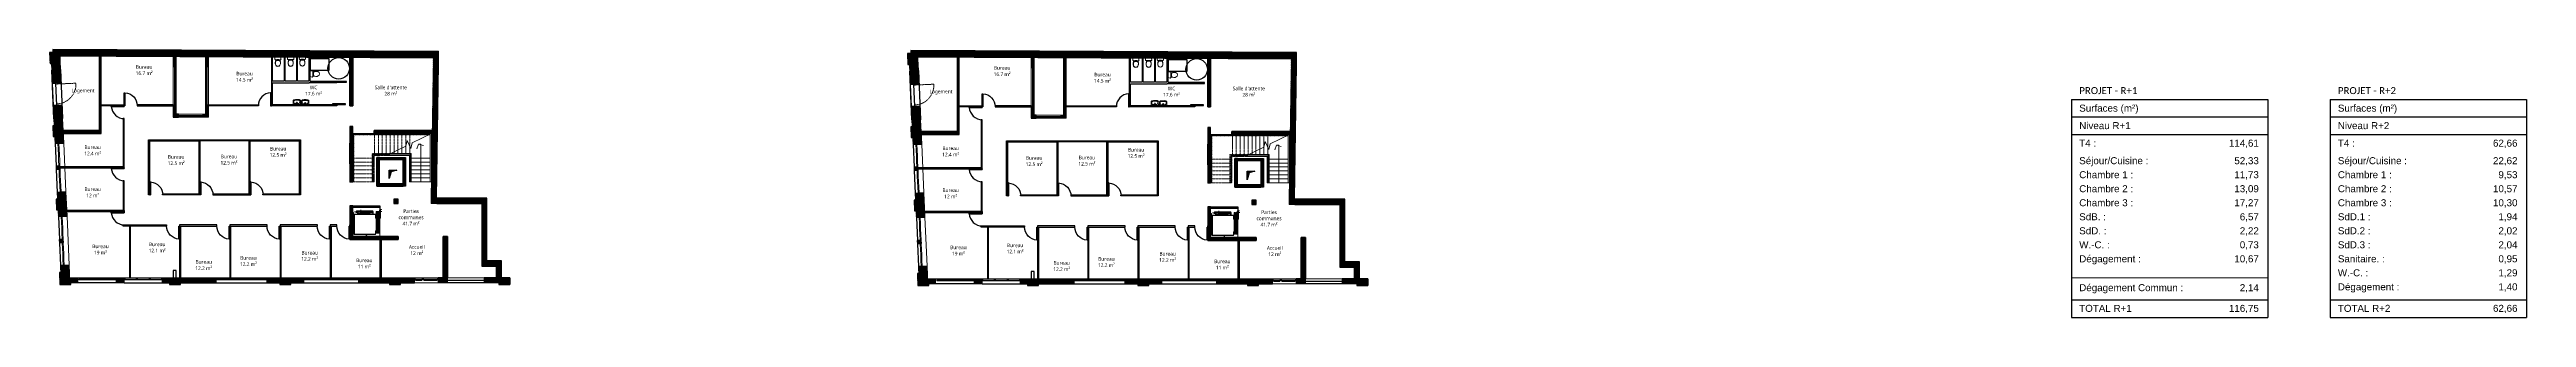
# Model space of a CAD drawing. Header units: millimetres. Extents: x -14819 to 43195, y -10328 to 20814.
# Drawn here: x 584 to 17761, y -4640 to -2782 of the extents above; entities that cross this region are included whole.
import ezdxf
from ezdxf.enums import TextEntityAlignment as Align

# ---------------------------------------------------------------- set-up
doc = ezdxf.new("R2010")
doc.units = ezdxf.units.MM
for name, pattern in [('ACAD_ISO04W100', [30, 24, -3, 0, -3]), ('Caché', [0.003, 0.002, -0.001]), ('Chemin', [0.5, 0.3, -0.2]), ('POINTILLE', [6.35, 0, -6.35]), ('Tiret', [0.0025, 0.00125, -0.00125])]:
    doc.linetypes.add(name, pattern=pattern)
for name, color, linetype, lineweight in [('-SOCNA- Fer- Coffrage', 173, 'Continuous', 25), ('31 - Textes', 4, 'Continuous', 5), ('59 - TxT', 120, 'Continuous', 0), ('Arrière plan', 2, 'Continuous', 9), ('Arriére plan', 2, 'Continuous', 9), ('Flèches vers le haut', 7, 'Continuous', 9), ('Interior - Furniture _Pen_No__75', 6, 'Continuous', 20), ('Lignes', 92, 'Continuous', 9), ('Légendes', 250, 'Continuous', 5), ('Mobilier', 250, 'ACAD_ISO04W100', 13), ('Mur_coupe', 7, 'Continuous', 25), ('Mur_vu', 8, 'Continuous', 18), ('Z', 7, 'Continuous', 9)]:
    doc.layers.add(name, color=color, linetype=linetype, lineweight=lineweight)
doc.layers.add('-SOCNA- Visible', color=66, linetype='Continuous', plot=False)
doc.layers.add('10 - Hachures', color=7, linetype='Continuous', lineweight=18, true_color=0x646464)
doc.layers.add('70 - Surfaces', color=21, linetype='Continuous')
doc.layers.add('PDF _Géométrie', color=7, linetype='Continuous', true_color=0x231f20)
doc.styles.add('Legend', font='calibri.ttf')
doc.styles.get("Standard").update_dxf_attribs({"font": 'arial.ttf'})
doc.styles.add('Trebuchet MS', font='trebuc.ttf', dxfattribs={"height": 0.492308})
pattern_1 = [(45, (-18753.9353, -1077.5838), (-2.24506403, 2.24506403), [])]

msp = doc.modelspace()

# ---------------------------------------------------------------- texts
at = {"layer": '31 - Textes'}
for s, p in [('114,61', (15904.97, -3455.89)), ('62,66', (17698.56, -3455.89)), ('52,33', (15904.97, -3577.39)), ('22,62', (17698.56, -3577.39)), ('11,73', (15904.97, -3674.59)), ('13,09', (15904.97, -3771.79)), ('10,57', (17698.56, -3771.79)), ('9,53', (17698.56, -3674.59)), ('17,27', (15904.97, -3868.99)), ('6,57', (15904.97, -3966.19)), ('10,30', (17698.56, -3868.99)), ('1,94', (17698.56, -3966.19)), ('0,73', (15904.97, -4160.59)), ('2,22', (15904.97, -4063.39)), ('2,02', (17698.56, -4063.39)), ('2,04', (17698.56, -4160.59)), ('10,67', (15904.97, -4257.79)), ('0,95', (17698.56, -4257.79)), ('2,14', (15904.97, -4457.99)), ('1,29', (17698.56, -4354.99)), ('1,40', (17698.56, -4452.19)), ('116,75', (15904.97, -4601.36)), ('62,66', (17698.56, -4601.36))]:
    msp.add_text(s, height=48.6, dxfattribs=at).set_placement(p, align=Align.RIGHT)
at = {"layer": '59 - TxT', "linetype": 'Chemin', "ltscale": 0.1, "style": 'Legend'}
for s, p in [('PROJET - R+1', (14659.36, -3091.39)), ('PROJET - R+2', (16452.94, -3091.39))]:
    msp.add_text(s, height=48.6, dxfattribs=at).set_placement(p)
at = {"layer": '70 - Surfaces'}
for s, p in [('Surfaces (m²)', (14659.36, -3212.89)), ('Surfaces (m²)', (16452.94, -3212.89)), ('T4 :', (14659.36, -3455.89)), ('Niveau R+1', (14659.36, -3334.39)), ('T4 :', (16452.94, -3455.89)), ('Niveau R+2', (16452.94, -3334.39)), ('Séjour/Cuisine :', (14659.36, -3577.39)), ('Séjour/Cuisine :', (16452.94, -3577.39)), ('Chambre 1 :', (14659.36, -3674.59)), ('Chambre 2 :', (14659.36, -3771.79)), ('Chambre 1 :', (16452.94, -3674.59)), ('Chambre 2 :', (16452.94, -3771.79)), ('SdB. :', (14659.36, -3966.19)), ('Chambre 3 :', (14659.36, -3868.99)), ('SdD.1 :', (16452.94, -3966.19)), ('Chambre 3 :', (16452.94, -3868.99)), ('W.-C. :', (14659.36, -4160.59)), ('SdD. :', (14659.36, -4063.39)), ('SdD.2 :', (16452.94, -4063.39)), ('SdD.3 :', (16452.94, -4160.59)), ('Dégagement :', (14659.36, -4257.79)), ('Sanitaire. :', (16452.94, -4257.79)), ('Dégagement Commun :', (14659.36, -4457.99)), ('W.-C. :', (16452.94, -4354.99)), ('Dégagement :', (16452.94, -4452.19)), ('TOTAL R+1', (14659.36, -4601.36)), ('TOTAL R+2', (16452.94, -4601.36))]:
    msp.add_text(s, height=48.6, dxfattribs=at).set_placement(p)

# ---------------------------------------------------------------- blocks, each defined once
blk = doc.blocks.new('Panneau système - Vitré-1715862-Existant Niv_ 0')
at = {"layer": 'Z'}
blk.add_hatch(color=9, dxfattribs=at).paths.add_polyline_path([(1.82, -0.02), (1.82, 0.02), (-1.82, 0.02), (-1.82, -0.02), (-0.73, -0.02)], flags=0)
for p, q in [((1.82, 0.02), (-1.82, 0.02)), ((-1.82, 0.02), (-1.82, -0.02)), ((1.82, -0.02), (1.82, 0.02)), ((-1.82, -0.02), (1.82, -0.02))]:
    blk.add_line(p, q, dxfattribs=at)
blk = doc.blocks.new('Meneau rectangulaire - P 70 gris-1715870-Existant Niv_ 0')
at = {"layer": 'Z'}
for p, q in [((-0.07, 0.035), (0, 0.035)), ((-0.07, -0.035), (-0.07, 0.035)), ((0, 0.035), (0, -0.035)), ((0, -0.035), (-0.07, -0.035))]:
    blk.add_line(p, q, dxfattribs=at)
blk = doc.blocks.new('Panneau système - Vitré-1722470-Existant Niv_ 0')
at = {"layer": 'Z'}
blk.add_hatch(color=9, dxfattribs=at).paths.add_polyline_path([(1.69, -0.02), (1.69, 0.02), (-1.69, 0.02), (-1.69, -0.02), (-1.59, -0.02)], flags=0)
for p, q in [((1.69, 0.02), (-1.69, 0.02)), ((-1.69, 0.02), (-1.69, -0.02)), ((1.69, -0.02), (1.69, 0.02)), ((-1.69, -0.02), (1.69, -0.02))]:
    blk.add_line(p, q, dxfattribs=at)
blk = doc.blocks.new('Meneau rectangulaire - P 70 gris-1724382-Existant Niv_ 0')
at = {"layer": 'Z'}
for p, q in [((-0.07, 0.035), (0, 0.035)), ((-0.07, -0.035), (-0.07, 0.035)), ((0, 0.035), (0, -0.035)), ((0, -0.035), (-0.07, -0.035))]:
    blk.add_line(p, q, dxfattribs=at)
blk = doc.blocks.new('Panneau système - Vitré-1723889-Existant Niv_ 0')
at = {"layer": 'Z'}
blk.add_hatch(color=9, dxfattribs=at).paths.add_polyline_path([(1.27, -0.02), (1.27, 0.02), (-1.27, 0.02), (-1.27, -0.02), (-0.88, -0.02)], flags=0)
for p, q in [((1.27, 0.02), (-1.27, 0.02)), ((-1.27, 0.02), (-1.27, -0.02)), ((1.27, -0.02), (1.27, 0.02)), ((-1.27, -0.02), (1.27, -0.02))]:
    blk.add_line(p, q, dxfattribs=at)
blk = doc.blocks.new('Meneau rectangulaire - P 70 gris-1724386-Existant Niv_ 0')
at = {"layer": 'Z'}
for p, q in [((0, 0.035), (-0.07, 0.035)), ((-0.07, 0.035), (-0.07, -0.035)), ((0, -0.035), (0, 0.035)), ((-0.07, -0.035), (0, -0.035))]:
    blk.add_line(p, q, dxfattribs=at)
blk = doc.blocks.new('Meneau rectangulaire - P 70 gris-1839785-Existant Niv_ 0')
at = {"layer": 'Z'}
for p, q in [((0, 0.035), (-0.07, 0.035)), ((-0.07, 0.035), (-0.07, -0.035)), ((0, -0.035), (0, 0.035)), ((-0.07, -0.035), (0, -0.035))]:
    blk.add_line(p, q, dxfattribs=at)
blk = doc.blocks.new('Meneau rectangulaire - P 70 gris-1861935-Existant Niv_ 0')
at = {"layer": 'Z'}
for p, q in [((0, 0.035), (-0.07, 0.035)), ((-0.07, 0.035), (-0.07, -0.035)), ((0, -0.035), (0, 0.035)), ((-0.07, -0.035), (0, -0.035))]:
    blk.add_line(p, q, dxfattribs=at)
blk = doc.blocks.new('Meneau rectangulaire - P 70 gris-1838809-Existant Niv_ 0')
at = {"layer": 'Z'}
for p, q in [((-803.37, 26.14), (-803.44, 26.14)), ((-803.44, 26.14), (-803.42, 25.71)), ((-803.35, 25.72), (-803.37, 26.14))]:
    blk.add_line(p, q, dxfattribs=at)
blk = doc.blocks.new('Meneau rectangulaire - P 70 gris-1724400-Existant Niv_ 0')
at = {"layer": 'Z'}
for p, q in [((-803.37, 24.59), (-803.36, 24.29)), ((-803.29, 24.29), (-803.3, 24.59))]:
    blk.add_line(p, q, dxfattribs=at)
blk = doc.blocks.new('Meneau rectangulaire - P 70 gris-1838791-Existant Niv_ 0')
at = {"layer": 'Z'}
for p, q in [((-803.36, 24.29), (-803.34, 23.92)), ((-803.27, 23.92), (-803.29, 24.29))]:
    blk.add_line(p, q, dxfattribs=at)
blk = doc.blocks.new('Meneau rectangulaire - P 70 gris-1754543-Existant Niv_ 0')
at = {"layer": 'Z'}
for p, q in [((-803.07, 19.25), (-803.14, 19.25)), ((-803.14, 19.25), (-803.13, 19.22)), ((-803.06, 19.22), (-803.07, 19.25))]:
    blk.add_line(p, q, dxfattribs=at)
blk = doc.blocks.new('Meneau rectangulaire - P 70 gris-1838765-Existant Niv_ 0')
at = {"layer": 'Z'}
for p, q in [((-803.13, 19.22), (-803.12, 18.84)), ((-803.05, 18.84), (-803.06, 19.22))]:
    blk.add_line(p, q, dxfattribs=at)
blk = doc.blocks.new('Meneau rectangulaire - P 70 gris-1838784-Existant Niv_ 0')
at = {"layer": 'Z'}
for p, q in [((-803.22, 21.03), (-803.2, 20.64)), ((-803.13, 20.64), (-803.15, 21.03))]:
    blk.add_line(p, q, dxfattribs=at)
blk = doc.blocks.new('Panneau système - blanc-1820116-Existant Niv_ 0')
at = {"layer": 'Z'}
blk.add_hatch(color=8, dxfattribs=at).paths.add_polyline_path([(0.77, -0.02), (0.77, 0.02), (-0.77, 0.02), (-0.77, -0.02)], flags=0)
for p, q in [((0.77, 0.02), (-0.77, 0.02)), ((-0.77, 0.02), (-0.77, -0.02)), ((0.77, -0.02), (0.77, 0.02)), ((-0.77, -0.02), (0.77, -0.02))]:
    blk.add_line(p, q, dxfattribs=at)
blk = doc.blocks.new('Panneau système - Vitré-1861938-Existant Niv_ 0')
at = {"layer": 'Z'}
blk.add_hatch(color=9, dxfattribs=at).paths.add_polyline_path([(0.22, 0.02), (-0.22, 0.02), (-0.22, -0.02), (0.22, -0.02)], flags=0)
for p, q in [((0.22, 0.02), (-0.22, 0.02)), ((-0.22, 0.02), (-0.22, -0.02)), ((0.22, -0.02), (0.22, 0.02)), ((-0.22, -0.02), (0.22, -0.02))]:
    blk.add_line(p, q, dxfattribs=at)
blk = doc.blocks.new('Panneau système - Vitré-1861939-Existant Niv_ 0')
at = {"layer": 'Z'}
blk.add_hatch(color=9, dxfattribs=at).paths.add_polyline_path([(0.09, 0.02), (-0.09, 0.02), (-0.09, -0.02), (0.09, -0.02)], flags=0)
for p, q in [((0.09, 0.02), (-0.09, 0.02)), ((-0.09, 0.02), (-0.09, -0.02)), ((0.09, -0.02), (0.09, 0.02)), ((-0.09, -0.02), (0.09, -0.02))]:
    blk.add_line(p, q, dxfattribs=at)
blk = doc.blocks.new('Meneau rectangulaire - P 70 gris-1861940-Existant Niv_ 0')
at = {"layer": 'Z'}
for p, q in [((-0.07, 0.035), (0, 0.035)), ((-0.07, -0.035), (-0.07, 0.035)), ((0, 0.035), (0, -0.035)), ((0, -0.035), (-0.07, -0.035))]:
    blk.add_line(p, q, dxfattribs=at)
blk = doc.blocks.new('Meneau rectangulaire - P 70 gris-1861932-Existant Niv_ 0')
at = {"layer": 'Z'}
for p, q in [((-0.035, 0.035), (0.035, 0.035)), ((-0.035, -0.035), (-0.035, 0.035)), ((0.035, 0.035), (0.035, -0.035)), ((0.035, -0.035), (-0.035, -0.035))]:
    blk.add_line(p, q, dxfattribs=at)
blk = doc.blocks.new('Panneau système - Vitré-1861941-Existant Niv_ 0')
at = {"layer": 'Z'}
blk.add_hatch(color=9, dxfattribs=at).paths.add_polyline_path([(0.38, 0.02), (-0.38, 0.02), (-0.38, -0.02), (0.38, -0.02)], flags=0)
for p, q in [((0.38, 0.02), (-0.38, 0.02)), ((-0.38, 0.02), (-0.38, -0.02)), ((0.38, -0.02), (0.38, 0.02)), ((-0.38, -0.02), (0.38, -0.02))]:
    blk.add_line(p, q, dxfattribs=at)
blk = doc.blocks.new('Meneau rectangulaire - P 70 gris-1838754-Existant Niv_ 0')
at = {"layer": 'Z'}
for p, q in [((-803.08, 18.08), (-803.06, 17.66)), ((-803.06, 17.66), (-802.99, 17.66)), ((-802.99, 17.66), (-803.01, 18.08))]:
    blk.add_line(p, q, dxfattribs=at)
blk = doc.blocks.new('Meneau rectangulaire - P 70 gris-1838772-Existant Niv_ 0')
at = {"layer": 'Z'}
for p, q in [((-803.16, 19.87), (-803.15, 19.47)), ((-803.15, 19.47), (-803.08, 19.47)), ((-803.08, 19.47), (-803.09, 19.88))]:
    blk.add_line(p, q, dxfattribs=at)
blk = doc.blocks.new('Meneau rectangulaire - P 70 gris-1838778-Existant Niv_ 0')
at = {"layer": 'Z'}
for p, q in [((-803.18, 20.25), (-803.16, 19.87)), ((-803.09, 19.88), (-803.11, 20.26))]:
    blk.add_line(p, q, dxfattribs=at)
blk = doc.blocks.new('Meneau rectangulaire - P 70 gris-1838786-Existant Niv_ 0')
at = {"layer": 'Z'}
for p, q in [((-803.2, 20.64), (-803.18, 20.25)), ((-803.11, 20.26), (-803.13, 20.64))]:
    blk.add_line(p, q, dxfattribs=at)
blk = doc.blocks.new('Meneau rectangulaire - P 70 gris-1838806-Existant Niv_ 0')
at = {"layer": 'Z'}
for p, q in [((-803.31, 23.16), (-803.29, 22.74)), ((-803.29, 22.74), (-803.22, 22.74)), ((-803.22, 22.74), (-803.24, 23.16))]:
    blk.add_line(p, q, dxfattribs=at)
blk = doc.blocks.new('Meneau rectangulaire - P 70 gris-1838801-Existant Niv_ 0')
at = {"layer": 'Z'}
for p, q in [((-803.34, 23.92), (-803.33, 23.54)), ((-803.26, 23.54), (-803.27, 23.92))]:
    blk.add_line(p, q, dxfattribs=at)
blk = doc.blocks.new('Meneau rectangulaire - P 70 gris-1838824-Existant Niv_ 0')
at = {"layer": 'Z'}
for p, q in [((-803.39, 24.95), (-803.37, 24.59)), ((-803.3, 24.59), (-803.32, 24.96))]:
    blk.add_line(p, q, dxfattribs=at)
blk = doc.blocks.new('Meneau rectangulaire - P 70 gris-1838819-Existant Niv_ 0')
at = {"layer": 'Z'}
for p, q in [((-803.42, 25.71), (-803.41, 25.33)), ((-803.34, 25.34), (-803.35, 25.72))]:
    blk.add_line(p, q, dxfattribs=at)
blk = doc.blocks.new('Panneau système - Vitré-1839786-Existant Niv_ 0')
at = {"layer": 'Z'}
blk.add_hatch(color=9, dxfattribs=at).paths.add_polyline_path([(0.36, -0.02), (0.36, 0.02), (-0.36, 0.02), (-0.36, -0.02)], flags=0)
for p, q in [((0.36, 0.02), (-0.36, 0.02)), ((-0.36, 0.02), (-0.36, -0.02)), ((0.36, -0.02), (0.36, 0.02)), ((-0.36, -0.02), (0.36, -0.02))]:
    blk.add_line(p, q, dxfattribs=at)
blk = doc.blocks.new('Panneau système - Vitré-1839898-Existant Niv_ 0')
at = {"layer": 'Z'}
blk.add_hatch(color=9, dxfattribs=at).paths.add_polyline_path([(0.38, -0.02), (0.38, 0.02), (-0.39, 0.02), (-0.39, -0.02)], flags=0)
for p, q in [((0.38, 0.02), (-0.39, 0.02)), ((-0.39, 0.02), (-0.39, -0.02)), ((0.38, -0.02), (0.38, 0.02)), ((-0.39, -0.02), (0.38, -0.02))]:
    blk.add_line(p, q, dxfattribs=at)
blk = doc.blocks.new('Meneau rectangulaire - 70 x 70 mm gris foncé-1840735-Existant Niv_ 0')
at = {"layer": 'Z'}
for p, q in [((-0.035, 0.035), (0.035, 0.035)), ((-0.035, -0.035), (-0.035, 0.035)), ((0.035, 0.035), (0.035, -0.035)), ((0.035, -0.035), (-0.035, -0.035))]:
    blk.add_line(p, q, dxfattribs=at)
blk = doc.blocks.new('Meneau rectangulaire - 70 x 70 mm gris foncé-1840736-Existant Niv_ 0')
at = {"layer": 'Z'}
for p, q in [((-0.035, 0.035), (0.035, 0.035)), ((-0.035, -0.035), (-0.035, 0.035)), ((0.035, 0.035), (0.035, -0.035)), ((0.035, -0.035), (-0.035, -0.035))]:
    blk.add_line(p, q, dxfattribs=at)
blk = doc.blocks.new('Garde-corps - 12 mm x 40 mm-1856137-Existant Niv_ 0')
at = {"layer": 'Arrière plan'}
for p, q in [((0.02, 0.006), (-0.02, 0.006)), ((-0.02, 0.006), (-0.02, -0.006)), ((0.02, -0.006), (0.02, 0.006)), ((-0.02, -0.006), (0.02, -0.006))]:
    blk.add_line(p, q, dxfattribs=at)
blk = doc.blocks.new('Garde-corps - Garde-corps-1856089-Existant Niv_ 0')
at = {"layer": 'Arrière plan'}
for p, q in [((-828.9, 20.33), (-828.82, 20.33)), ((-828.9, 20.33), (-828.9, 18.47)), ((-828.82, 20.33), (-828.82, 18.47)), ((-828.9, 18.47), (-828.9, 17)), ((-828.82, 18.47), (-828.82, 17.08)), ((-828.9, 17), (-828.89, 17)), ((-828.89, 17), (-828.72, 17.08)), ((-828.89, 17), (-828.72, 17.08)), ((-828.89, 17), (-828.72, 17.08)), ((-828.89, 17), (-828.72, 17.08)), ((-828.82, 17.08), (-828.72, 17.08))]:
    blk.add_line(p, q, dxfattribs=at)
at = {"layer": 'Arrière plan', "linetype": 'Tiret'}
for p, q in [((-823.52, 20.33), (-823.44, 20.33)), ((-823.52, 18.46), (-823.52, 20.33)), ((-823.5, 20.33), (-823.47, 20.33)), ((-823.5, 18.46), (-823.5, 20.33)), ((-823.5, 20.33), (-823.47, 20.33)), ((-823.5, 18.46), (-823.5, 20.33)), ((-823.5, 20.33), (-823.47, 20.33)), ((-823.5, 18.46), (-823.5, 20.33)), ((-823.47, 18.46), (-823.47, 20.33)), ((-823.47, 18.46), (-823.47, 20.33)), ((-823.47, 18.46), (-823.47, 20.33)), ((-823.44, 18.46), (-823.44, 20.33)), ((-823.52, 17.08), (-823.52, 18.46)), ((-823.5, 17.05), (-823.5, 18.46)), ((-823.5, 17.05), (-823.5, 18.46)), ((-823.5, 17.05), (-823.5, 18.46)), ((-823.47, 17.02), (-823.47, 18.46)), ((-823.47, 17.02), (-823.47, 18.46)), ((-823.47, 17.02), (-823.47, 18.46)), ((-823.44, 17), (-823.44, 18.46)), ((-828.89, 17), (-827.43, 17)), ((-828.84, 17.02), (-827.44, 17.02)), ((-828.84, 17.02), (-827.44, 17.02)), ((-828.84, 17.02), (-827.44, 17.02)), ((-828.78, 17.05), (-827.44, 17.05)), ((-828.78, 17.05), (-827.44, 17.05)), ((-828.78, 17.05), (-827.44, 17.05)), ((-828.72, 17.08), (-827.43, 17.08)), ((-827.43, 17.08), (-824.91, 17.08)), ((-827.43, 17), (-824.91, 17)), ((-827.42, 17.05), (-824.91, 17.05)), ((-827.42, 17.05), (-824.91, 17.05)), ((-827.42, 17.05), (-824.91, 17.05)), ((-827.42, 17.02), (-824.91, 17.02)), ((-827.42, 17.02), (-824.91, 17.02)), ((-827.42, 17.02), (-824.91, 17.02)), ((-824.91, 17.08), (-823.52, 17.08)), ((-824.91, 17.05), (-823.5, 17.05)), ((-824.91, 17.05), (-823.5, 17.05)), ((-824.91, 17.05), (-823.5, 17.05)), ((-824.91, 17.02), (-823.47, 17.02)), ((-824.91, 17.02), (-823.47, 17.02)), ((-824.91, 17.02), (-823.47, 17.02)), ((-824.91, 17), (-823.44, 17))]:
    blk.add_line(p, q, dxfattribs=at)
at = {"rotation": 89.99999999999982}
blk.add_blockref('Garde-corps - 12 mm x 40 mm-1856137-Existant Niv_ 0', (-827.43, 17.04), dxfattribs=at)
blk = doc.blocks.new('Garde-corps - 12 mm x 40 mm-1856147-Existant Niv_ 0')
at = {"layer": 'Arrière plan'}
for p, q in [((-0.02, 0), (-0.02, -0.01)), ((-0.02, -0.01), (0.02, -0.01)), ((0.02, -0.01), (0.02, 0))]:
    blk.add_line(p, q, dxfattribs=at)
blk = doc.blocks.new('Garde-corps - 12 mm x 40 mm-1856149-Existant Niv_ 0')
at = {"layer": 'Arrière plan'}
for p, q in [((0.02, 0.006), (-0.02, 0.006)), ((-0.02, 0.006), (-0.02, -0.006)), ((0.02, -0.006), (0.02, 0.006)), ((-0.02, -0.006), (0.02, -0.006))]:
    blk.add_line(p, q, dxfattribs=at)
blk = doc.blocks.new('Garde-corps - 12 mm x 40 mm-V4-Existant Niv_ 0')
at = {"layer": 'Arrière plan'}
for p, q in [((0.02, 0.01), (-0.02, 0.01)), ((-0.02, 0.01), (-0.02, 0)), ((0.02, 0), (0.02, 0.01))]:
    blk.add_line(p, q, dxfattribs=at)
blk = doc.blocks.new('Garde-corps - Garde-corps-1856093-Existant Niv_ 0')
at = {"layer": 'Arrière plan'}
for p, q in [((-827.5, 20.33), (-827.42, 20.33)), ((-827.5, 20.33), (-827.5, 18.46)), ((-827.42, 20.33), (-827.42, 18.46)), ((-827.5, 18.46), (-827.5, 18.37)), ((-827.5, 18.37), (-827.42, 18.37)), ((-827.48, 18.45), (-827.48, 18.42)), ((-827.48, 18.41), (-827.48, 18.4)), ((-827.48, 18.4), (-827.43, 18.4)), ((-827.45, 18.45), (-827.45, 18.43)), ((-827.45, 18.43), (-827.43, 18.43)), ((-827.42, 18.46), (-825.9, 18.46)), ((-827.42, 18.37), (-826.06, 18.37)), ((-826.06, 18.37), (-825.9, 18.46)), ((-826.06, 18.37), (-825.9, 18.46)), ((-826.06, 18.37), (-825.9, 18.46)), ((-826.06, 18.37), (-825.9, 18.46))]:
    blk.add_line(p, q, dxfattribs=at)
at = {"layer": 'Arrière plan', "linetype": 'Tiret'}
for p, q in [((-824.86, 20.33), (-824.78, 20.33)), ((-824.86, 18.46), (-824.86, 20.33)), ((-824.84, 20.33), (-824.81, 20.33)), ((-824.84, 18.48), (-824.84, 20.33)), ((-824.84, 20.33), (-824.81, 20.33)), ((-824.84, 18.48), (-824.84, 20.33)), ((-824.84, 20.33), (-824.81, 20.33)), ((-824.84, 18.48), (-824.84, 20.33)), ((-824.81, 18.48), (-824.81, 20.33)), ((-824.81, 18.48), (-824.81, 20.33)), ((-824.81, 18.48), (-824.81, 20.33)), ((-824.78, 18.48), (-824.78, 20.33)), ((-826.06, 18.37), (-824.89, 18.37)), ((-826.01, 18.4), (-824.89, 18.4)), ((-826.01, 18.4), (-824.89, 18.4)), ((-826.01, 18.4), (-824.89, 18.4)), ((-825.95, 18.43), (-824.89, 18.43)), ((-825.95, 18.43), (-824.89, 18.43)), ((-825.95, 18.43), (-824.89, 18.43)), ((-825.9, 18.46), (-824.86, 18.46)), ((-824.89, 18.43), (-824.84, 18.43)), ((-824.89, 18.43), (-824.84, 18.43)), ((-824.89, 18.43), (-824.84, 18.43)), ((-824.89, 18.4), (-824.81, 18.4)), ((-824.89, 18.4), (-824.81, 18.4)), ((-824.89, 18.4), (-824.81, 18.4)), ((-824.89, 18.37), (-824.78, 18.37)), ((-824.84, 18.43), (-824.84, 18.48)), ((-824.84, 18.43), (-824.84, 18.48)), ((-824.84, 18.43), (-824.84, 18.48)), ((-824.81, 18.4), (-824.81, 18.48)), ((-824.81, 18.4), (-824.81, 18.48)), ((-824.81, 18.4), (-824.81, 18.48)), ((-824.78, 18.37), (-824.78, 18.48))]:
    blk.add_line(p, q, dxfattribs=at)
at = {"extrusion": (0, 0, -1), "zscale": -1}
for name, p in [('Garde-corps - 12 mm x 40 mm-1856147-Existant Niv_ 0', (827.46, 18.46)), ('Garde-corps - 12 mm x 40 mm-1856149-Existant Niv_ 0', (827.46, 18.42))]:
    blk.add_blockref(name, p, dxfattribs=at)
at = {"extrusion": (0, 0, -1), "zscale": -1, "rotation": 269.9999999999998}
blk.add_blockref('Garde-corps - 12 mm x 40 mm-V4-Existant Niv_ 0', (827.42, 18.42), dxfattribs=at)
blk = doc.blocks.new('lavabod')
at = {"layer": 'Mobilier'}
for p, q in [((-4225.72, -166.74), (-4226.22, -166.74)), ((-4226.22, -166.74), (-4226.22, -167.02)), ((-4226.18, -166.98), (-4226.17, -166.94)), ((-4226.17, -166.94), (-4226.15, -166.84)), ((-4226.15, -167.03), (-4226.11, -167.03)), ((-4226.04, -167.09), (-4226.15, -167.08)), ((-4226.03, -167.04), (-4226.11, -167.03)), ((-4226.1, -166.81), (-4225.83, -166.81)), ((-4225.98, -166.85), (-4226.04, -166.85)), ((-4225.97, -166.83), (-4225.97, -166.74)), ((-4225.97, -166.87), (-4225.97, -166.92)), ((-4225.95, -166.85), (-4225.89, -166.85)), ((-4225.9, -167.04), (-4225.82, -167.03)), ((-4225.89, -167.09), (-4225.78, -167.08)), ((-4225.78, -167.03), (-4225.82, -167.03)), ((-4225.76, -166.94), (-4225.79, -166.84)), ((-4225.75, -166.98), (-4225.76, -166.94)), ((-4225.72, -166.74), (-4225.72, -167.02))]:
    blk.add_line(p, q, dxfattribs=at)
for centre, radius, start, end in [((-4226.17, -167.01), 0.0487, 187.0144, 219.7094), ((-4226.12, -166.96), 0.118, 223.9764, 252.9421), ((-4226.14, -166.99), 0.04, 164.7977, 263.5075), ((-4226.1, -166.86), 0.05, 90.0001, 164.7976), ((-4225.97, -166.44), 0.65, 263.0337, 276.9666), ((-4225.97, -166.44), 0.6, 263.5076, 276.4926), ((-4225.97, -166.85), 0.0172, 180.0000172125854, 179.9999999097036), ((-4225.83, -166.86), 0.05, 15.2024, 90), ((-4225.79, -166.99), 0.04, 276.4926, 15.2024), ((-4225.81, -166.96), 0.118, 287.058, 316.0237), ((-4225.76, -167.01), 0.0487, 320.2907, 352.9857)]:
    blk.add_arc(centre, radius, start, end, dxfattribs=at)
blk = doc.blocks.new('A$C5A907F53')
at = {"layer": '-SOCNA- Fer- Coffrage', "ltscale": 1.5}
h = blk.add_hatch(color=244, dxfattribs=at)
h.dxf.hatch_style = 1
h.paths.add_polyline_path([(-3, 3), (-3, 12), (-12, 12), (-12, 3)])
at = {"layer": '-SOCNA- Fer- Coffrage', "color": 173, "ltscale": 1.5}
blk.add_lwpolyline([(-12, 12), (-3, 12), (-3, 3), (-12, 3)], close=True, dxfattribs=at)
at = {"layer": '-SOCNA- Visible', "color": 173, "linetype": 'POINTILLE', "ltscale": 0.5}
blk.add_lwpolyline([(-15, 15), (0, 15), (0, 0), (-15, 0)], close=True, dxfattribs=at)
blk = doc.blocks.new('A$C18E16860')
at = {"layer": '-SOCNA- Fer- Coffrage', "ltscale": 1.5}
h = blk.add_hatch(dxfattribs=at)
h.set_pattern_fill('ANSI32', color=8)
h.set_pattern_definition([(45, (-35558.8295, -8405.841), (-6.735192, 6.735192), []), (45, (-35554.339, -8405.841), (-6.735192, 6.735192), [])])
h.paths.add_polyline_path([(203, 0), (203, -200), (223, -200), (223, 0)])
h.paths.add_polyline_path([(43, -200), (43, 0), (23, 0), (23, -200)])
h = blk.add_hatch(color=54, dxfattribs=at)
h.dxf.hatch_style = 1
h.paths.add_polyline_path([(203, 0), (43, 0), (43, -15), (203, -15)])
h = blk.add_hatch(color=54, dxfattribs=at)
h.dxf.hatch_style = 1
h.paths.add_polyline_path([(123, -100), (163, -89), (110, -89), (110, -147)])
h = blk.add_hatch(color=54, dxfattribs=at)
h.dxf.hatch_style = 1
h.paths.add_polyline_path([(203, -180), (43, -180), (43, -200), (203, -200)])
at = {"layer": '-SOCNA- Fer- Coffrage', "color": 4, "ltscale": 1.5}
for p, q in [((23, -200), (23, 0)), ((43, 0), (23, 0)), ((43, -200), (43, 0)), ((203, 0), (203, -200)), ((203, 0), (223, 0)), ((223, 0), (223, -200)), ((23, -200), (43, -200)), ((223, -200), (203, -200))]:
    blk.add_line(p, q, dxfattribs=at)
at = {"layer": '-SOCNA- Fer- Coffrage', "color": 2, "ltscale": 1.5}
for p, q in [((43, 0), (203, 0)), ((43, -15), (203, -15)), ((43, -180), (203, -180)), ((43, -200), (203, -200))]:
    blk.add_line(p, q, dxfattribs=at)
at = {"layer": '-SOCNA- Fer- Coffrage', "color": 8, "ltscale": 1.5}
blk.add_lwpolyline([(110, -89), (163, -89), (123, -100), (110, -147)], close=True, dxfattribs=at)
at = {"layer": '-SOCNA- Fer- Coffrage', "color": 173, "ltscale": 1.5, "xscale": -1}
blk.add_blockref('A$C5A907F53', (25, -15), dxfattribs=at)
at = {"layer": '-SOCNA- Fer- Coffrage', "color": 173, "ltscale": 1.5}
blk.add_blockref('A$C5A907F53', (220, -15), dxfattribs=at)
at = {"layer": '-SOCNA- Fer- Coffrage', "color": 173, "ltscale": 1.5, "rotation": 180}
blk.add_blockref('A$C5A907F53', (25, -182), dxfattribs=at)
at = {"layer": '-SOCNA- Fer- Coffrage', "color": 173, "ltscale": 1.5, "xscale": -1, "rotation": 180}
blk.add_blockref('A$C5A907F53', (220, -182), dxfattribs=at)
blk = doc.blocks.new('A$C7dd7843e')
at = {"layer": '10 - Hachures'}
h = blk.add_hatch(dxfattribs=at)
h.set_pattern_fill('ANSI31', color=256, style=0)
h.set_pattern_definition(pattern_1)
h.paths.add_polyline_path([(-3011, 1031), (-3011, 987), (-1817, 982), (-1817, 1026)], flags=0)
h = blk.add_hatch(dxfattribs=at)
h.set_pattern_fill('ANSI31', color=256, style=0)
h.set_pattern_definition(pattern_1)
h.paths.add_polyline_path([(-3023, 1010), (-3033, 1010), (-3030, 935), (-3020, 935)], flags=0)
h.paths.add_polyline_path([(-3001, 503), (-3011, 502), (-3007, 428), (-2997, 429)], flags=0)
h.paths.add_polyline_path([(-2978, -6), (-2988, -7), (-2984, -81), (-2974, -81)], flags=0)
h.paths.add_polyline_path([(-2955, -513), (-2965, -514), (-2962, -590), (-2952, -589)], flags=0)
h = blk.add_hatch(dxfattribs=at)
h.set_pattern_fill('ANSI31', color=256, style=0)
h.set_pattern_definition(pattern_1)
h.paths.add_polyline_path([(-2963, 1013), (-3023, 1010), (-3018, 889), (-2958, 892)], flags=0)
h.paths.add_polyline_path([(-2943, 552), (-3003, 550), (-2995, 381), (-2935, 383)], flags=0)
h.paths.add_polyline_path([(-2920, 44), (-2980, 41), (-2972, -127), (-2912, -124)], flags=0)
h.paths.add_polyline_path([(-2897, -464), (-2957, -467), (-2952, -588), (-2892, -585)], flags=0)
h = blk.add_hatch(dxfattribs=at)
h.set_pattern_fill('ANSI31', color=256, style=0)
h.set_pattern_definition(pattern_1)
h.paths.add_polyline_path([(-2958, 892), (-3018, 889), (-3014, 797), (-2954, 800)])
h.paths.add_polyline_path([(-2947, 646), (-3007, 643), (-3003, 550), (-2943, 552)])
h = blk.add_hatch(dxfattribs=at)
h.set_pattern_fill('ANSI31', color=256, style=0)
h.set_pattern_definition(pattern_1)
h.paths.add_polyline_path([(-2938, 470), (-2938, 450), (-2675, 450), (-2675, 986), (-2690, 986), (-2690, 470)])
h = blk.add_hatch(dxfattribs=at)
h.set_pattern_fill('ANSI31', color=256, style=0)
h.set_pattern_definition(pattern_1)
h.paths.add_polyline_path([(-1952, 583), (-1970, 583), (-1970, 563), (-1932, 563), (-1932, 649), (-1952, 649)])
h.paths.add_polyline_path([(-2155, 649), (-2175, 649), (-2175, 642), (-2175, 563), (-2140, 563), (-2140, 583), (-2155, 583)])
h.paths.add_polyline_path([(-2175, 912), (-2155, 912), (-2155, 983), (-2175, 983)])
h.paths.add_polyline_path([(-1952, 912), (-1932, 912), (-1932, 982), (-1952, 982)])
h = blk.add_hatch(dxfattribs=at)
h.set_pattern_fill('ANSI31', color=256, style=0)
h.set_pattern_definition(pattern_1)
h.paths.add_polyline_path([(-1817, 1026), (-1817, 982), (-371, 974), (-371, 1018), (-1543, 1024)], flags=0)
h = blk.add_hatch(dxfattribs=at)
h.set_pattern_fill('ANSI31', color=256, style=0)
h.set_pattern_definition(pattern_1)
h.paths.add_polyline_path([(-951, 642), (-931, 642), (-931, 977), (-951, 977)])
h = blk.add_hatch(dxfattribs=at)
h.set_pattern_fill('ANSI31', color=256, style=0)
h.set_pattern_definition(pattern_1)
h.paths.add_polyline_path([(-371, 1018), (-377, 586), (-341, 585), (-335, 1018), (-336, 1018)], flags=0)
h = blk.add_hatch(dxfattribs=at)
h.set_pattern_fill('ANSI31', color=256, style=0)
h.set_pattern_definition(pattern_1)
h.paths.add_polyline_path([(-377, 586), (-386, 3), (-350, 3), (-341, 585)], flags=0)
h = blk.add_hatch(dxfattribs=at)
h.set_pattern_fill('ANSI31', color=256, style=0)
h.set_pattern_definition(pattern_1)
h.paths.add_polyline_path([(-951, 115), (-931, 115), (-931, 498), (-951, 498)])
h = blk.add_hatch(dxfattribs=at)
h.set_pattern_fill('ANSI31', color=256, style=0)
h.set_pattern_definition(pattern_1)
h.paths.add_polyline_path([(-783, 469), (-783, 449), (-379, 449), (-379, 469)])
h = blk.add_hatch(dxfattribs=at)
h.set_pattern_fill('ANSI31', color=256, style=0)
h.set_pattern_definition(pattern_1)
h.paths.add_polyline_path([(-2961, 223), (-2988, 222), (-2988, 200), (-2960, 201)], flags=0)
h.paths.add_polyline_path([(-2938, -285), (-2966, -286), (-2965, -308), (-2937, -307)], flags=0)
h = blk.add_hatch(dxfattribs=at)
h.set_pattern_fill('ANSI31', color=256, style=0)
h.set_pattern_definition(pattern_1)
h.paths.add_polyline_path([(-350, 3), (-386, 3), (-386, -36), (-347, -36), (-346, 0), (-350, 0)], flags=0)
h = blk.add_hatch(dxfattribs=at)
h.set_pattern_fill('ANSI31', color=256, style=0)
h.set_pattern_definition(pattern_1)
h.paths.add_polyline_path([(-36, 0), (-346, 0), (-347, -36), (-36, -36), (-36, -1)], flags=0)
h = blk.add_hatch(dxfattribs=at)
h.set_pattern_fill('ANSI31', color=256, style=0)
h.set_pattern_definition(pattern_1)
h.paths.add_polyline_path([(0, 0), (-36, 0), (-36, -470), (0, -470), (0, -1)], flags=0)
h = blk.add_hatch(dxfattribs=at)
h.set_pattern_fill('ANSI31', color=256, style=0)
h.set_pattern_definition(pattern_1)
h.paths.add_polyline_path([(-951, -285), (-615, -285), (-615, -265), (-931, -265), (-931, -249), (-935, -249), (-935, -99), (-931, -99), (-931, -52), (-951, -52)])
h.paths.add_polyline_path([(-943, -99), (-938, -99), (-938, -249), (-943, -249), (-948, -249), (-948, -99)], flags=16)
h = blk.add_hatch(dxfattribs=at)
h.set_pattern_fill('ANSI31', color=256, style=0)
h.set_pattern_definition(pattern_1)
h.paths.add_polyline_path([(-645, -6), (-645, -36), (-615, -36), (-615, -6)], flags=0)
h = blk.add_hatch(dxfattribs=at)
h.set_pattern_fill('ANSI31', color=256, style=0)
h.set_pattern_definition(pattern_1)
h.paths.add_polyline_path([(-304, -551), (-274, -551), (-274, -265), (-304, -265)])
h = blk.add_hatch(dxfattribs=at)
h.set_pattern_fill('ANSI31', color=256, style=0)
h.set_pattern_definition(pattern_1)
h.paths.add_polyline_path([(101, -434), (0, -434), (0, -470), (101, -470)], flags=0)
h = blk.add_hatch(dxfattribs=at)
h.set_pattern_fill('ANSI31', color=256, style=0)
h.set_pattern_definition(pattern_1)
h.paths.add_polyline_path([(101, -470), (65, -470), (65, -551), (101, -551)], flags=0)
h = blk.add_hatch(dxfattribs=at)
h.set_pattern_fill('ANSI31', color=256, style=0)
h.set_pattern_definition(pattern_1)
h.paths.add_polyline_path([(-2962, -587), (-2962, -597), (-2885, -597), (-2885, -587)], flags=0)
h = blk.add_hatch(dxfattribs=at)
h.set_pattern_fill('ANSI31', color=256, style=0)
h.set_pattern_definition(pattern_1)
h.paths.add_polyline_path([(-2893, -551), (-2893, -587), (-2838, -587), (-2838, -551)], flags=0)
h.paths.add_polyline_path([(-2571, -551), (-2571, -587), (-2515, -587), (-2515, -551)], flags=0)
h.paths.add_polyline_path([(-2252, -551), (-2252, -587), (-1878, -587), (-1878, -551), (-2175, -551)], flags=0)
h.paths.add_polyline_path([(-1527, -551), (-1527, -587), (-1269, -587), (-1269, -551)], flags=0)
h.paths.add_polyline_path([(-890, -551), (-890, -587), (-503, -587), (-503, -551), (-738, -551)], flags=0)
h.paths.add_polyline_path([(-337, -551), (-337, -587), (-274, -587), (-274, -551), (-304, -551)], flags=0)
h.paths.add_polyline_path([(-13, -551), (-18, -551), (-18, -587), (159, -587), (159, -551), (65, -551)], flags=0)
h = blk.add_hatch(dxfattribs=at)
h.set_pattern_fill('ANSI31', color=256, style=0)
h.set_pattern_definition(pattern_1)
h.paths.add_polyline_path([(-2201, -587), (-2201, -597), (-2124, -597), (-2124, -587)], flags=0)
h = blk.add_hatch(dxfattribs=at)
h.set_pattern_fill('ANSI31', color=256, style=0)
h.set_pattern_definition(pattern_1)
h.paths.add_polyline_path([(-1436, -587), (-1436, -597), (-1359, -597), (-1359, -587)], flags=0)
h = blk.add_hatch(dxfattribs=at)
h.set_pattern_fill('ANSI31', color=256, style=0)
h.set_pattern_definition(pattern_1)
h.paths.add_polyline_path([(-676, -587), (-676, -597), (-599, -597), (-599, -587)], flags=0)
h = blk.add_hatch(dxfattribs=at)
h.set_pattern_fill('ANSI31', color=256, style=0)
h.set_pattern_definition(pattern_1)
h.paths.add_polyline_path([(82, -587), (82, -597), (159, -597), (159, -587)], flags=0)
for p, q in [((-2690, 986), (-2690, 470)), ((-2675, 450), (-2675, 986)), ((-1495, 979), (-1495, 642)), ((-1487, 812), (-1487, 980)), ((-1407, 980), (-1407, 812)), ((-1400, 812), (-1400, 980)), ((-1320, 979), (-1320, 812)), ((-1313, 812), (-1313, 979)), ((-1233, 812), (-1233, 979)), ((-1225, 812), (-1225, 979)), ((-2515, 642), (-2515, 732)), ((-2515, 732), (-2510, 732)), ((-2510, 732), (-2510, 642)), ((-1495, 732), (-1500, 732)), ((-1500, 732), (-1500, 642)), ((-1495, 642), (-1495, 732)), ((-1407, 812), (-1487, 812)), ((-1487, 801), (-1233, 801)), ((-1487, 649), (-1487, 801)), ((-1320, 812), (-1400, 812)), ((-1233, 812), (-1313, 812)), ((-1041, 801), (-1233, 801)), ((-1225, 812), (-1041, 812)), ((-1041, 801), (-1041, 812)), ((-2515, 642), (-2605, 642)), ((-2605, 642), (-2605, 637)), ((-2605, 637), (-2515, 637)), ((-1041, 642), (-1495, 642)), ((-1041, 649), (-1487, 649)), ((-1041, 649), (-1041, 642)), ((-2346, 398), (-2346, 40)), ((-2338, 40), (-2338, 398)), ((-1998, 398), (-1998, 40)), ((-1998, 398), (-1998, 29)), ((-1990, 40), (-1990, 398)), ((-1990, 29), (-1990, 398)), ((-1650, 398), (-1650, 40)), ((-1650, 398), (-1650, 29)), ((-1642, 40), (-1642, 398)), ((-1642, 29), (-1642, 398)), ((-1302, 398), (-1302, 29)), ((-1294, 29), (-1294, 398)), ((-2522, 219), (-2961, 219)), ((-2961, 212), (-2522, 212)), ((-2515, 212), (-2605, 212)), ((-2605, 212), (-2605, 207)), ((-2605, 207), (-2515, 207)), ((-2338, 23), (-2338, 113)), ((-2338, 113), (-2333, 113)), ((-2333, 113), (-2333, 23)), ((-1990, 23), (-1990, 113)), ((-1990, 113), (-1985, 113)), ((-1985, 113), (-1985, 23)), ((-1642, 23), (-1642, 113)), ((-1642, 113), (-1637, 113)), ((-1637, 113), (-1637, 23)), ((-951, 115), (-931, 115)), ((-2522, -85), (-2914, -85)), ((-2522, -93), (-2914, -93)), ((-2515, -95), (-2605, -95)), ((-2605, -95), (-2605, -100)), ((-2605, -100), (-2515, -100)), ((-2515, -85), (-2515, -93)), ((-931, -81), (-931, -66)), ((-929, -64), (-929, -52)), ((-929, -52), (-929, -52)), ((-929, -52), (-743, -52)), ((-743, -64), (-929, -64)), ((-743, -52), (-743, -64)), ((-743, -64), (-743, -79)), ((-2479, -193), (-2479, -551)), ((-2471, -551), (-2471, -193)), ((-2136, -283), (-2136, -193)), ((-2131, -283), (-2136, -283)), ((-2131, -193), (-2131, -283)), ((-2131, -193), (-2131, -551)), ((-2123, -551), (-2123, -193)), ((-1788, -283), (-1788, -193)), ((-1783, -283), (-1788, -283)), ((-1783, -193), (-1783, -283)), ((-1783, -193), (-1783, -551)), ((-1783, -193), (-1783, -561)), ((-1775, -551), (-1775, -193)), ((-1775, -561), (-1775, -193)), ((-1440, -283), (-1440, -193)), ((-1435, -283), (-1440, -283)), ((-1435, -193), (-1435, -551)), ((-1435, -193), (-1435, -283)), ((-1427, -551), (-1427, -193)), ((-1092, -283), (-1092, -193)), ((-1087, -283), (-1092, -283)), ((-1087, -193), (-1087, -283)), ((-1087, -193), (-1087, -561)), ((-1079, -561), (-1079, -193)), ((-956, -283), (-956, -193)), ((-951, -283), (-956, -283)), ((-951, -285), (-951, -185)), ((-951, -185), (-951, -193)), ((-951, -193), (-951, -283)), ((-740, -551), (-740, -285)), ((-733, -285), (-733, -551)), ((-2155, -501), (-2175, -501)), ((-2175, -501), (-2175, -551)), ((-2155, -501), (-2162, -501)), ((-2155, -551), (-2155, -501))]:
    blk.add_line(p, q)
at = {"color": 5}
blk.add_line((-951, -52), (-929, -52), dxfattribs=at)
for points in [[(-2165, 912), (-2161, 912), (-2161, 649), (-2165, 649)], [(-1942, 649), (-1946, 649), (-1946, 912), (-1942, 912)], [(-2510, 642), (-2515, 642), (-2515, 732), (-2510, 732)], [(-1500, 642), (-1495, 642), (-1495, 732), (-1500, 732)], [(-973, 809), (-1063, 809), (-1063, 804), (-973, 804)], [(-2515, 642), (-2675, 642), (-2675, 649), (-2515, 649)], [(-2515, 637), (-2605, 637), (-2605, 642), (-2515, 642)], [(-2515, 552), (-2522, 552), (-2522, 212), (-2515, 212)], [(-2425, 642), (-2175, 642), (-2175, 649), (-2425, 649)], [(-1970, 568), (-2140, 568), (-2140, 573), (-1970, 573)], [(-1585, 642), (-1932, 642), (-1932, 649), (-1585, 649)], [(-981, 655), (-1071, 655), (-1071, 650), (-981, 650)], [(-2515, 207), (-2605, 207), (-2605, 212), (-2515, 212)], [(-2515, 122), (-2522, 122), (-2522, -95), (-2515, -95)], [(-2338, 23), (-2333, 23), (-2333, 113), (-2338, 113)], [(-1990, 23), (-2249, 23), (-2249, 29), (-1990, 29)], [(-1985, 23), (-1990, 23), (-1990, 113), (-1985, 113)], [(-1985, 23), (-1985, 23), (-1985, 113), (-1985, 113)], [(-1900, 23), (-1642, 23), (-1642, 29), (-1900, 29)], [(-1642, 23), (-1637, 23), (-1637, 113), (-1642, 113)], [(-1294, 23), (-1553, 23), (-1553, 29), (-1294, 29)], [(-2515, -100), (-2605, -100), (-2605, -95), (-2515, -95)], [(-2221, -193), (-2522, -193), (-2522, -185), (-2221, -185)], [(-2136, -193), (-2131, -193), (-2131, -283), (-2136, -283)], [(-2131, -193), (-1872, -193), (-1872, -185), (-2131, -185)], [(-1788, -193), (-1783, -193), (-1783, -283), (-1788, -283)], [(-1783, -193), (-1524, -193), (-1524, -185), (-1783, -185)], [(-1440, -193), (-1435, -193), (-1435, -283), (-1440, -283)], [(-1435, -193), (-1176, -193), (-1176, -185), (-1435, -185)], [(-1092, -193), (-1087, -193), (-1087, -283), (-1092, -283)], [(-1087, -193), (-1041, -193), (-1041, -185), (-1087, -185)], [(-956, -193), (-951, -193), (-951, -283), (-956, -283)]]:
    blk.add_lwpolyline(points, close=True)
at = {"color": 6}
blk.add_lwpolyline([(-1095, 968), (-1225, 968), (-1225, 888), (-1095, 888)], close=True, dxfattribs=at)
for points in [[(-2510, 732, -0.396695), (-2425, 642)], [(-1500, 732, 0.396695), (-1585, 642)], [(-2605, 637, 0.396695), (-2515, 552)], [(-2605, 207, 0.396695), (-2515, 122)], [(-2333, 113, -0.396695), (-2248, 23)], [(-1985, 113, -0.396695), (-1900, 23)], [(-1637, 113, -0.396695), (-1552, 23)], [(-2605, -100, 0.396695), (-2515, -185)], [(-2136, -283, -0.396695), (-2221, -193)], [(-1788, -283, -0.396695), (-1873, -193)], [(-1440, -283, -0.396695), (-1525, -193)], [(-1092, -283, -0.396695), (-1177, -193)], [(-956, -283, -0.396695), (-1041, -193)]]:
    blk.add_lwpolyline(points, format="xyb")
for points in [[(-2338, 23), (-2346, 23), (-2346, 406), (-1294, 406), (-1294, 23), (-1553, 23)], [(-2338, 29), (-2338, 398), (-1998, 398), (-1998, 29), (-2249, 29)], [(-1901, 29), (-1650, 29), (-1650, 398), (-1990, 398), (-1990, 29)], [(-1642, 29), (-1642, 398), (-1302, 398), (-1302, 29), (-1553, 29)], [(-1990, 23), (-2249, 23)], [(-1642, 23), (-1900, 23)]]:
    blk.add_lwpolyline(points)
blk.add_circle((-1028, 901), 75, dxfattribs=at)
at = {"layer": 'Arriére plan', "color": 7, "linetype": 'Tiret'}
for p, q in [((-931, 449), (-931, 115)), ((-450, 449), (-931, 449)), ((-780, 302), (-780, 449)), ((-780, 302), (-780, 449)), ((-753, 302), (-753, 449)), ((-753, 302), (-753, 449)), ((-726, 302), (-726, 449)), ((-726, 302), (-726, 449)), ((-698, 302), (-698, 449)), ((-698, 302), (-698, 449)), ((-671, 309), (-671, 449)), ((-671, 309), (-671, 449)), ((-644, 323), (-644, 449)), ((-644, 323), (-644, 449)), ((-617, 336), (-617, 449)), ((-617, 336), (-617, 449)), ((-590, 349), (-590, 449)), ((-590, 349), (-590, 449)), ((-590, 311), (-590, 349)), ((-563, 364), (-563, 449)), ((-563, 364), (-563, 449)), ((-563, 311), (-563, 364)), ((-535, 363), (-535, 449)), ((-535, 363), (-535, 449)), ((-535, 311), (-535, 363)), ((-788, 278), (-931, 278)), ((-788, 278), (-931, 278)), ((-788, 251), (-931, 251)), ((-788, 251), (-931, 251)), ((-788, 224), (-931, 224)), ((-788, 224), (-931, 224)), ((-788, 197), (-931, 197)), ((-788, 197), (-931, 197)), ((-783, 302), (-788, 302)), ((-788, 302), (-788, 115)), ((-686, 302), (-783, 302)), ((-783, 297), (-783, 115)), ((-696, 297), (-783, 297)), ((-671, 302), (-671, 303)), ((-644, 311), (-644, 323)), ((-644, 302), (-644, 303)), ((-617, 311), (-617, 336)), ((-617, 302), (-617, 303)), ((-590, 302), (-590, 303)), ((-563, 302), (-563, 303)), ((-535, 302), (-535, 303)), ((-533, 278), (-532, 278)), ((-533, 251), (-532, 251)), ((-533, 224), (-532, 224)), ((-533, 197), (-532, 197)), ((-524, 278), (-393, 278)), ((-524, 251), (-393, 251)), ((-524, 224), (-393, 224)), ((-524, 197), (-393, 197)), ((-385, 278), (-384, 278)), ((-385, 251), (-384, 251)), ((-385, 224), (-384, 224)), ((-385, 197), (-384, 197)), ((-788, 169), (-931, 169)), ((-788, 169), (-931, 169)), ((-788, 142), (-931, 142)), ((-788, 142), (-931, 142)), ((-788, 115), (-931, 115)), ((-788, 115), (-783, 115)), ((-533, 169), (-532, 169)), ((-533, 142), (-532, 142)), ((-533, 115), (-532, 115)), ((-524, 169), (-393, 169)), ((-524, 142), (-393, 142)), ((-524, 115), (-393, 115)), ((-385, 169), (-384, 169)), ((-385, 142), (-384, 142)), ((-385, 115), (-384, 115))]:
    blk.add_line(p, q, dxfattribs=at)
at = {"layer": 'Arriére plan', "color": 7}
for p, q in [((-563, 362), (-696, 297)), ((-590, 311), (-590, 349)), ((-554, 401), (-563, 362)), ((-563, 311), (-563, 364)), ((-527, 345), (-554, 401)), ((-535, 311), (-535, 363)), ((-518, 384), (-527, 345)), ((-385, 449), (-518, 384)), ((-384, 278), (-384, 449)), ((-538, 297), (-696, 297)), ((-671, 302), (-686, 302)), ((-671, 302), (-671, 303)), ((-644, 302), (-671, 302)), ((-644, 311), (-644, 323)), ((-644, 302), (-644, 303)), ((-617, 302), (-644, 302)), ((-617, 311), (-617, 336)), ((-617, 302), (-617, 303)), ((-590, 302), (-617, 302)), ((-590, 302), (-590, 303)), ((-563, 302), (-590, 302)), ((-563, 302), (-563, 303)), ((-535, 302), (-563, 302)), ((-538, 115), (-538, 297)), ((-535, 302), (-535, 303)), ((-533, 302), (-535, 302)), ((-533, 297), (-533, 302)), ((-533, 278), (-533, 297)), ((-533, 251), (-533, 278)), ((-533, 278), (-532, 278)), ((-533, 224), (-533, 251)), ((-533, 251), (-532, 251)), ((-533, 197), (-533, 224)), ((-533, 224), (-532, 224)), ((-533, 169), (-533, 197)), ((-533, 197), (-532, 197)), ((-524, 278), (-393, 278)), ((-524, 251), (-393, 251)), ((-524, 224), (-393, 224)), ((-524, 197), (-393, 197)), ((-385, 278), (-384, 278)), ((-385, 251), (-384, 251)), ((-385, 224), (-384, 224)), ((-385, 197), (-384, 197)), ((-384, 251), (-384, 278)), ((-384, 224), (-384, 251)), ((-384, 197), (-384, 224)), ((-384, 169), (-384, 197)), ((-538, 115), (-533, 115)), ((-533, 142), (-533, 169)), ((-533, 169), (-532, 169)), ((-533, 115), (-533, 142)), ((-533, 142), (-532, 142)), ((-533, 115), (-532, 115)), ((-524, 169), (-393, 169)), ((-524, 142), (-393, 142)), ((-524, 115), (-393, 115)), ((-385, 169), (-384, 169)), ((-385, 142), (-384, 142)), ((-385, 115), (-384, 115)), ((-384, 142), (-384, 169)), ((-384, 115), (-384, 142))]:
    blk.add_line(p, q, dxfattribs=at)
at = {"layer": 'Arriére plan'}
for p, q in [((-2893, -551), (-2893, -551)), ((-2515, -551), (-2252, -551))]:
    blk.add_line(p, q, dxfattribs=at)
at = {"layer": 'Flèches vers le haut'}
for p, q in [((-475, 376), (-485, 342)), ((-459, 376), (-475, 376)), ((-475, 376), (-441, 366)), ((-459, 278), (-459, 376)), ((-459, 251), (-459, 278)), ((-459, 224), (-459, 251)), ((-459, 197), (-459, 224)), ((-459, 169), (-459, 197)), ((-459, 142), (-459, 169)), ((-459, 115), (-459, 142))]:
    blk.add_line(p, q, dxfattribs=at)
at = {"layer": 'Interior - Furniture _Pen_No__75', "linetype": 'Continuous'}
for p, q in [((-1465, 961), (-1468, 940)), ((-1439, 956), (-1461, 956)), ((-1434, 961), (-1432, 940)), ((-1377, 962), (-1379, 940)), ((-1350, 957), (-1372, 957)), ((-1345, 962), (-1343, 940)), ((-1295, 963), (-1298, 942)), ((-1268, 958), (-1291, 958)), ((-1264, 963), (-1262, 942)), ((-1207, 878), (-1186, 881)), ((-1202, 874), (-1202, 851)), ((-1207, 847), (-1186, 845))]:
    blk.add_line(p, q, dxfattribs=at)
for centre, major_axis, start_param, end_param in [((-1443, 966), (28.7, 0), 2.672126, 3.141601), ((-1466, 966), (5.31, 0), 3.141628, 4.912784), ((-1434, 937), (32.8, 0), 2.52997, 3.570063), ((-1438, 937), (30, 0), 3.034838, 3.601943), ((-1450, 884), (78.5, 0), 1.370375, 1.771221), ((-1450, 931), (16.7, 0), 3.601916, 5.822859), ((-1450, 931), (15.9, 0), 3.60199, 5.822808), ((-1465, 937), (32.8, 0), -0.42847, 0.611623), ((-1462, 937), (30, 0), -0.46035, 0.106755), ((-1433, 966), (5.31, 0), 4.511994, 6.28315), ((-1457, 966), (28.7, 0), -0.000008, 0.469466), ((-1354, 967), (28.7, 0), 2.672126, 3.141601), ((-1378, 967), (5.31, 0), 3.141628, 4.912784), ((-1345, 938), (32.8, 0), 2.52997, 3.570063), ((-1349, 937), (30, 0), 3.034838, 3.601943), ((-1361, 885), (78.5, 0), 1.370375, 1.771221), ((-1361, 931), (16.7, 0), 3.601916, 5.822859), ((-1361, 931), (15.9, 0), 3.60199, 5.822808), ((-1377, 938), (32.8, 0), -0.42847, 0.611623), ((-1373, 937), (30, 0), -0.46035, 0.106755), ((-1344, 967), (5.31, 0), 4.511994, 6.28315), ((-1368, 967), (28.7, 0), -0.000008, 0.469466), ((-1273, 968), (28.7, 0), 2.672126, 3.141601), ((-1296, 968), (5.31, 0), 3.141628, 4.912784), ((-1264, 939), (32.8, 0), 2.52997, 3.570063), ((-1268, 938), (30, 0), 3.034838, 3.601943), ((-1280, 886), (78.5, 0), 1.370375, 1.771221), ((-1280, 933), (16.7, 0), 3.601916, 5.822859), ((-1280, 933), (15.9, 0), 3.60199, 5.822808), ((-1295, 939), (32.8, 0), -0.42847, 0.611623), ((-1292, 938), (30, 0), -0.46035, 0.106755), ((-1263, 968), (5.31, 0), 4.511994, 6.28315), ((-1286, 968), (28.7, 0), -0.000008, 0.469466), ((-1212, 856), (0, 28.7), -0.000008, 0.469466), ((-1212, 879), (0, 5.31), 4.511994, 6.28315), ((-1130, 863), (0, 78.5), 1.370375, 1.771221), ((-1183, 847), (0, 32.8), -0.42847, 0.611623), ((-1183, 851), (0, 30), -0.46035, 0.106755), ((-1177, 863), (0, 15.9), 3.60199, 5.822808), ((-1177, 863), (0, 16.7), 3.601916, 5.822859), ((-1212, 869), (0, 28.7), 2.672126, 3.141601), ((-1212, 846), (0, 5.31), 3.141628, 4.912784), ((-1183, 878), (0, 32.8), 2.52997, 3.570063), ((-1183, 875), (0, 30), 3.034838, 3.601943)]:
    blk.add_ellipse(centre, major_axis=major_axis, ratio=0.9963, start_param=start_param, end_param=end_param, dxfattribs=at)
at = {"layer": 'Lignes'}
for p, q in [((-335, 1019), (-336, 933)), ((-386, 3), (-386, -36)), ((-350, 0), (-350, 3)), ((-346, 0), (-350, 0)), ((-386, -36), (-347, -36))]:
    blk.add_line(p, q, dxfattribs=at)
at = {"layer": 'Lignes', "linetype": 'Caché'}
blk.add_line((-2988, 792), (-2850, 798), dxfattribs=at)
blk.add_arc((-2988, 792), 138, 272.6899, 2.5601, dxfattribs=at)
at = {"layer": 'Mur_coupe'}
for p, q in [((-3011, 1031), (-3011, 987)), ((-335, 1018), (-3011, 1031)), ((-3033, 1010), (-3030, 935)), ((-3023, 1010), (-3033, 1010)), ((-3030, 935), (-3020, 935)), ((-2963, 1013), (-3023, 1010)), ((-3020, 935), (-3023, 1010)), ((-3023, 1010), (-3018, 889)), ((-3018, 889), (-2958, 892)), ((-2958, 892), (-3018, 889)), ((-3003, 550), (-3018, 889)), ((-3011, 987), (-371, 974)), ((-2958, 892), (-2963, 1013)), ((-2958, 892), (-2943, 552)), ((-2155, 983), (-2175, 983)), ((-2175, 983), (-2175, 912)), ((-2155, 912), (-2155, 983)), ((-1952, 982), (-1952, 912)), ((-1932, 912), (-1932, 982)), ((-951, 977), (-951, 642)), ((-931, 642), (-931, 977)), ((-371, 974), (-386, 3)), ((-350, 3), (-336, 933)), ((-3014, 797), (-2954, 800)), ((-3014, 797), (-3007, 643)), ((-2947, 646), (-3007, 643)), ((-2943, 552), (-3003, 550)), ((-3003, 550), (-2943, 552)), ((-3003, 550), (-2995, 381)), ((-2935, 383), (-2943, 552)), ((-2175, 563), (-2140, 563)), ((-2140, 583), (-2155, 583)), ((-951, 642), (-931, 642)), ((-3001, 503), (-3011, 502)), ((-3011, 502), (-3007, 428)), ((-3007, 428), (-2997, 429)), ((-2997, 429), (-3001, 503)), ((-2995, 381), (-2935, 383)), ((-2995, 381), (-2988, 222)), ((-2690, 470), (-2938, 470)), ((-2938, 470), (-2938, 450)), ((-2938, 450), (-2675, 450)), ((-951, 498), (-951, 383)), ((-931, 498), (-951, 498)), ((-951, 238), (-951, 383)), ((-931, 449), (-931, 498)), ((-931, 378), (-931, 449)), ((-931, 449), (-379, 449)), ((-379, 469), (-783, 469)), ((-783, 449), (-783, 469)), ((-2961, 223), (-2988, 222)), ((-2988, 222), (-2988, 200)), ((-2988, 200), (-2960, 201)), ((-2987, 200), (-2980, 41)), ((-2960, 201), (-2961, 223)), ((-951, 234), (-951, 112)), ((-931, 319), (-931, 239)), ((-931, 112), (-931, 234)), ((-2920, 44), (-2980, 41)), ((-2980, 41), (-2972, -127)), ((-2912, -124), (-2920, 44)), ((0, 0), (-346, 0)), ((0, -434), (0, 0)), ((-2978, -6), (-2988, -7)), ((-2988, -7), (-2984, -81)), ((-2984, -81), (-2974, -81)), ((-2974, -81), (-2978, -6)), ((-2972, -127), (-2912, -124)), ((-2972, -127), (-2965, -286)), ((-615, -6), (-645, -6)), ((-645, -6), (-645, -36)), ((-645, -36), (-615, -36)), ((-615, -36), (-615, -6)), ((-347, -36), (-36, -36)), ((-347, -36), (-36, -36)), ((-36, -36), (-36, -470)), ((-36, -36), (-36, -470)), ((-2938, -285), (-2966, -286)), ((-2966, -286), (-2965, -308)), ((-2965, -308), (-2937, -307)), ((-2964, -308), (-2957, -467)), ((-2937, -307), (-2938, -285)), ((-951, -285), (-615, -285)), ((-615, -265), (-931, -265)), ((-615, -265), (-615, -285)), ((-274, -265), (-304, -265)), ((-304, -265), (-304, -458)), ((-274, -546), (-274, -265)), ((-2955, -513), (-2965, -514)), ((-2965, -514), (-2962, -590)), ((-2897, -464), (-2957, -467)), ((-2957, -467), (-2952, -588)), ((-2952, -589), (-2955, -513)), ((-2892, -585), (-2897, -464)), ((-304, -458), (-304, -551)), ((-36, -470), (65, -470)), ((101, -434), (0, -434)), ((65, -470), (65, -551)), ((101, -551), (101, -434)), ((-2962, -587), (-2962, -597)), ((-2885, -587), (-2962, -587)), ((-2962, -590), (-2952, -589)), ((-2962, -597), (-2885, -597)), ((-2952, -588), (-2892, -585)), ((-2893, -551), (-2893, -587)), ((-2893, -551), (-2515, -551)), ((-2515, -587), (-2893, -587)), ((-2885, -597), (-2885, -587)), ((-2838, -587), (-2838, -551)), ((-2571, -551), (-2571, -587)), ((-2515, -587), (-2515, -551)), ((-2515, -587), (-503, -587)), ((-2252, -551), (-2252, -587)), ((-2252, -551), (-503, -551)), ((-2201, -587), (-2201, -597)), ((-2124, -587), (-2201, -587)), ((-2201, -597), (-2124, -597)), ((-2124, -597), (-2124, -587)), ((-1878, -587), (-1878, -551)), ((-1878, -587), (-1527, -587)), ((-1527, -551), (-1527, -587)), ((-1436, -587), (-1436, -597)), ((-1359, -587), (-1436, -587)), ((-1436, -597), (-1359, -597)), ((-1359, -597), (-1359, -587)), ((-1269, -587), (-1269, -551)), ((-1269, -587), (-890, -587)), ((-890, -551), (-890, -587)), ((-676, -587), (-676, -597)), ((-599, -587), (-676, -587)), ((-676, -597), (-599, -597)), ((-599, -597), (-599, -587)), ((-496, -567), (-451, -567)), ((-437, -567), (-344, -567)), ((-304, -551), (-337, -551)), ((-337, -551), (-337, -587)), ((159, -587), (-337, -587)), ((-274, -587), (-337, -587)), ((-274, -587), (-274, -551)), ((-274, -567), (-18, -567)), ((-274, -587), (-274, -587)), ((65, -551), (-18, -551)), ((-18, -551), (-18, -587)), ((82, -587), (82, -597)), ((159, -587), (82, -587)), ((82, -597), (159, -597)), ((159, -551), (101, -551)), ((159, -551), (159, -597))]:
    blk.add_line(p, q, dxfattribs=at)
at = {"layer": 'Mur_coupe', "lineweight": 18}
for points in [[(-2175, 912), (-2155, 912)], [(-1952, 912), (-1932, 912)], [(-2175, 649), (-2155, 649)], [(-2175, 642), (-2175, 563)], [(-2155, 583), (-2155, 649)], [(-2140, 563), (-2140, 583)], [(-1932, 563), (-1970, 563), (-1970, 583), (-1952, 583)], [(-1952, 649), (-1932, 649)], [(-1952, 583), (-1952, 649)], [(-1932, 563), (-1932, 649)], [(-503, -587), (-503, -551)]]:
    blk.add_lwpolyline(points, dxfattribs=at)
at = {"layer": 'Mur_coupe'}
for points in [[(-931, 642), (-951, 642), (-951, 977), (-931, 977)], [(-951, 115), (-931, 115), (-931, 498), (-951, 498)], [(-379, 469), (-783, 469), (-783, 449), (-379, 449)], [(-304, -265), (-274, -265), (-274, -551), (-304, -551)]]:
    blk.add_lwpolyline(points, close=True, dxfattribs=at)
blk.add_lwpolyline([(-951, -52), (-951, -285), (-615, -285), (-615, -265), (-931, -265), (-931, -52), (-951, -52)], dxfattribs=at)
at = {"layer": 'Mur_vu', "lineweight": 18}
for p, q in [((-2988, 222), (-2995, 381)), ((-2980, 41), (-2987, 200)), ((-2965, -286), (-2972, -127)), ((-2957, -467), (-2964, -308))]:
    blk.add_line(p, q, dxfattribs=at)
at = {"layer": 'Mur_vu'}
for p, q in [((-2912, -124), (-2897, -464)), ((-503, -551), (-337, -551)), ((-337, -587), (-503, -587)), ((-274, -551), (-18, -551))]:
    blk.add_line(p, q, dxfattribs=at)
blk.add_lwpolyline([(-2938, 450), (-2938, 470), (-2690, 470), (-2690, 986), (-2675, 986), (-2675, 450), (-2938, 450)], dxfattribs=at)
for points in [[(-2155, 649), (-2175, 649), (-2175, 912), (-2155, 912)], [(-1932, 649), (-1952, 649), (-1952, 912), (-1932, 912)], [(-1970, 583), (-2140, 583), (-2140, 563), (-1970, 563)]]:
    blk.add_lwpolyline(points, close=True, dxfattribs=at)
at = {"layer": 'Mur_vu', "lineweight": 18}
blk.add_lwpolyline([(-2920, 44), (-2935, 383)], dxfattribs=at)
at = {"layer": 'PDF _Géométrie', "color": 0, "lineweight": 0}
for points in [[(-951, -270), (-951, -86)], [(-948, -249), (-943, -249), (-943, -99), (-948, -99)], [(-943, -249), (-938, -249), (-938, -99), (-943, -99)], [(-935, -249), (-930, -249), (-930, -99), (-935, -99)], [(-930, -249), (-925, -249), (-925, -99), (-930, -99)], [(-871, -89), (-872, -89)], [(-872, -90), (-872, -89)], [(-871, -93), (-872, -93)], [(-863, -102), (-862, -102)], [(-862, -98), (-861, -98), (-859, -98), (-858, -98)], [(-861, -98), (-861, -99)], [(-859, -99), (-861, -99)], [(-859, -98), (-859, -99)], [(-858, -98), (-858, -94)], [(-852, -90), (-854, -90), (-855, -91), (-856, -92), (-856, -95), (-855, -96), (-854, -97), (-852, -97), (-851, -97), (-850, -96), (-849, -95), (-848, -94), (-849, -92), (-850, -91), (-851, -90)], [(-843, -105), (-855, -105)], [(-844, -99), (-848, -99), (-848, -91), (-844, -91), (-844, -95), (-846, -95), (-844, -95)], [(-832, -104), (-832, -104), (-835, -105), (-835, -110), (-836, -110), (-836, -105), (-840, -104), (-840, -104)], [(-832, -108), (-832, -111), (-840, -111), (-840, -108), (-837, -108), (-837, -110), (-835, -110), (-835, -108)], [(-819, -90), (-821, -90), (-822, -91), (-823, -92), (-823, -94), (-823, -95), (-822, -96), (-821, -97), (-819, -97), (-818, -97), (-816, -96), (-815, -95), (-815, -92), (-816, -91), (-818, -90)], [(-792, -101), (-790, -101)], [(-790, -95), (-790, -95)], [(-790, -101), (-789, -100)], [(-765, -242), (-769, -242), (-769, -92), (-765, -92)], [(-760, -242), (-765, -242), (-765, -92), (-760, -92)], [(-752, -242), (-757, -242), (-757, -92), (-752, -92)], [(-747, -242), (-752, -242), (-752, -92), (-747, -92)], [(-746, -137), (-746, -82), (-739, -82), (-739, -137)], [(-743, -263), (-743, -79)], [(-740, -88), (-740, -87)], [(-728, -91), (-740, -91)], [(-739, -88), (-737, -88)], [(-840, -254), (-840, -251), (-832, -251), (-832, -254), (-835, -254), (-835, -252), (-837, -252), (-837, -254)], [(-840, -258), (-840, -258), (-836, -257), (-836, -252), (-835, -252), (-835, -257), (-832, -258), (-832, -258)]]:
    blk.add_lwpolyline(points, close=True, dxfattribs=at)
for points in [[(-760, -225), (-773, -225), (-773, -251), (-921, -251), (-921, -111), (-773, -111), (-773, -137), (-769, -137)], [(-830, -95), (-919, -95)], [(-773, -249), (-918, -249), (-918, -113), (-773, -113)], [(-858, -105), (-891, -100), (-896, -99), (-910, -99)], [(-908, -95), (-842, -95)], [(-844, -88), (-848, -86), (-903, -86), (-905, -88), (-905, -91)], [(-900, -105), (-850, -105)], [(-892, -87), (-889, -88), (-856, -92)], [(-892, -88), (-889, -88), (-856, -93)], [(-857, -99), (-892, -94)], [(-868, -86), (-879, -86), (-879, -98), (-879, -100), (-880, -100), (-880, -100)], [(-879, -99), (-871, -99), (-868, -99)], [(-867, -99), (-868, -99), (-868, -102), (-877, -102), (-877, -86)], [(-875, -109), (-875, -81)], [(-871, -97), (-871, -97), (-875, -97), (-875, -88), (-871, -88), (-870, -88), (-871, -90), (-871, -88)], [(-875, -102), (-874, -90)], [(-874, -97), (-875, -97), (-875, -97)], [(-874, -88), (-874, -97), (-871, -97), (-871, -95), (-871, -100), (-871, -95), (-871, -95)], [(-874, -102), (-874, -90)], [(-873, -90), (-873, -91)], [(-873, -92), (-873, -94)], [(-872, -90), (-872, -90), (-872, -90), (-872, -91), (-872, -91), (-871, -91), (-870, -91), (-870, -87), (-869, -87), (-869, -86), (-848, -86), (-845, -86)], [(-872, -89), (-872, -89)], [(-872, -90), (-872, -90)], [(-872, -90), (-872, -90)], [(-858, -91), (-869, -91), (-869, -95), (-870, -95), (-870, -95), (-870, -95), (-870, -92), (-870, -92), (-871, -92), (-871, -92), (-872, -92), (-872, -92)], [(-872, -91), (-872, -91)], [(-872, -91), (-872, -91)], [(-872, -91), (-872, -91)], [(-872, -91), (-872, -91)], [(-870, -95), (-870, -95), (-871, -95), (-871, -95), (-872, -95), (-872, -93), (-872, -92)], [(-872, -92), (-872, -92), (-871, -92), (-871, -92), (-871, -92), (-871, -93), (-871, -94), (-871, -95), (-872, -95), (-872, -95)], [(-872, -92), (-872, -92)], [(-872, -93), (-872, -93)], [(-872, -95), (-872, -95)], [(-872, -95), (-872, -95)], [(-858, -86), (-858, -87), (-869, -87), (-869, -91), (-870, -91), (-871, -91), (-871, -92), (-871, -91), (-871, -92)], [(-871, -88), (-871, -90), (-871, -87), (-870, -87), (-870, -87)], [(-871, -88), (-871, -88)], [(-871, -88), (-871, -88)], [(-871, -91), (-871, -89)], [(-870, -90), (-871, -90)], [(-871, -90), (-871, -90)], [(-871, -91), (-871, -91)], [(-871, -91), (-871, -91)], [(-871, -92), (-871, -92)], [(-871, -93), (-871, -93)], [(-870, -96), (-870, -95), (-871, -95), (-870, -96), (-870, -96)], [(-871, -95), (-871, -95)], [(-871, -95), (-871, -95)], [(-871, -99), (-871, -99)], [(-871, -100), (-871, -100)], [(-870, -89), (-870, -89), (-870, -88), (-870, -88), (-870, -88), (-870, -87)], [(-870, -88), (-870, -88)], [(-870, -95), (-870, -91), (-870, -89), (-870, -89)], [(-870, -89), (-870, -89)], [(-870, -91), (-870, -91)], [(-870, -92), (-870, -92)], [(-870, -92), (-870, -92), (-870, -93), (-870, -94), (-870, -95)], [(-870, -93), (-870, -93)], [(-870, -95), (-870, -95)], [(-870, -95), (-870, -95)], [(-870, -95), (-870, -95)], [(-870, -96), (-869, -96), (-869, -97), (-868, -97), (-868, -96), (-864, -96), (-862, -98)], [(-870, -96), (-870, -96)], [(-870, -96), (-870, -96)], [(-870, -96), (-870, -96)], [(-870, -96), (-870, -96)], [(-858, -95), (-869, -95), (-869, -96), (-858, -96)], [(-869, -97), (-869, -97)], [(-867, -98), (-869, -98)], [(-868, -86), (-868, -86)], [(-868, -97), (-868, -97)], [(-868, -99), (-868, -99), (-868, -99)], [(-868, -99), (-868, -99)], [(-868, -99), (-868, -99)], [(-868, -99), (-868, -99)], [(-867, -98), (-867, -98)], [(-867, -99), (-867, -99)], [(-866, -86), (-866, -86), (-805, -86), (-805, -87)], [(-809, -101), (-862, -101), (-864, -101), (-864, -100), (-863, -100), (-864, -99), (-863, -100), (-864, -100), (-864, -99), (-864, -99), (-864, -100)], [(-864, -99), (-864, -99)], [(-864, -99), (-864, -99)], [(-864, -99), (-864, -99)], [(-864, -100), (-864, -100)], [(-864, -100), (-864, -100)], [(-864, -101), (-864, -101), (-863, -101), (-863, -101), (-863, -101), (-862, -101), (-863, -102), (-862, -101)], [(-864, -101), (-864, -101)], [(-862, -100), (-863, -99)], [(-863, -100), (-863, -100)], [(-863, -100), (-863, -100)], [(-863, -100), (-863, -100)], [(-863, -100), (-863, -100), (-862, -100), (-862, -101), (-862, -104), (-862, -103), (-863, -103), (-863, -102), (-863, -102), (-862, -102)], [(-863, -100), (-863, -100)], [(-863, -100), (-863, -100)], [(-863, -101), (-863, -101)], [(-863, -101), (-863, -101)], [(-863, -101), (-863, -101)], [(-862, -104), (-863, -104), (-863, -104), (-862, -104), (-863, -104), (-863, -103), (-863, -102)], [(-863, -103), (-862, -103), (-862, -102), (-863, -102)], [(-863, -102), (-863, -102)], [(-863, -102), (-863, -102)], [(-863, -102), (-863, -102)], [(-863, -102), (-863, -102)], [(-863, -104), (-863, -104)], [(-862, -98), (-862, -98)], [(-862, -98), (-862, -98)], [(-862, -101), (-862, -98)], [(-862, -98), (-862, -98)], [(-861, -104), (-861, -104), (-862, -104), (-862, -104), (-862, -104), (-809, -104), (-809, -101), (-808, -99)], [(-862, -100), (-862, -100)], [(-862, -100), (-862, -100)], [(-862, -101), (-862, -101)], [(-862, -101), (-862, -101)], [(-862, -101), (-862, -101)], [(-862, -101), (-862, -101)], [(-862, -101), (-862, -101)], [(-862, -101), (-862, -101)], [(-862, -101), (-862, -101)], [(-862, -101), (-862, -101)], [(-862, -102), (-862, -102)], [(-862, -102), (-862, -102)], [(-862, -102), (-862, -102)], [(-862, -102), (-862, -102)], [(-862, -102), (-862, -102)], [(-862, -102), (-862, -102)], [(-862, -103), (-862, -103)], [(-862, -103), (-862, -103)], [(-862, -103), (-862, -103)], [(-862, -103), (-862, -103)], [(-862, -104), (-862, -104)], [(-861, -98), (-861, -98)], [(-861, -98), (-861, -98)], [(-861, -99), (-861, -99)], [(-861, -104), (-861, -104)], [(-859, -92), (-860, -104)], [(-860, -104), (-858, -104), (-857, -93), (-859, -93)], [(-859, -98), (-859, -98)], [(-859, -98), (-859, -98)], [(-859, -99), (-859, -99)], [(-857, -86), (-857, -87), (-858, -87), (-858, -87), (-858, -88)], [(-858, -94), (-858, -94)], [(-858, -98), (-858, -98)], [(-845, -87), (-845, -87), (-845, -86), (-845, -86), (-846, -87), (-848, -87), (-857, -87), (-857, -88)], [(-855, -88), (-857, -88)], [(-857, -90), (-857, -90)], [(-857, -103), (-856, -94)], [(-852, -99), (-857, -104)], [(-855, -92), (-854, -91)], [(-855, -91), (-855, -91), (-855, -96), (-850, -96), (-850, -91), (-850, -96), (-850, -96), (-850, -96)], [(-855, -91), (-855, -91)], [(-850, -91), (-850, -91), (-855, -91), (-855, -96)], [(-855, -96), (-855, -96)], [(-855, -96), (-855, -96)], [(-852, -99), (-838, -99), (-838, -90), (-853, -90)], [(-853, -91), (-838, -91)], [(-838, -99), (-851, -99)], [(-838, -99), (-851, -99)], [(-851, -104), (-851, -104)], [(-850, -87), (-849, -87), (-850, -87), (-850, -88)], [(-850, -91), (-850, -91), (-850, -96), (-850, -96)], [(-850, -96), (-850, -96)], [(-850, -96), (-850, -96)], [(-809, -87), (-809, -88), (-811, -88), (-848, -88), (-849, -87), (-848, -87), (-802, -87), (-801, -87), (-801, -91), (-801, -95), (-802, -96), (-802, -96)], [(-841, -96), (-841, -91), (-841, -88), (-849, -88), (-849, -87)], [(-847, -91), (-844, -91), (-844, -89)], [(-847, -98), (-847, -92)], [(-846, -92), (-844, -92)], [(-843, -101), (-843, -98), (-846, -98), (-846, -94)], [(-846, -95), (-846, -95)], [(-840, -95), (-840, -96), (-841, -96), (-844, -96), (-846, -96)], [(-825, -97), (-846, -97), (-840, -97), (-840, -96), (-846, -96)], [(-844, -98), (-846, -98)], [(-845, -86), (-845, -86)], [(-845, -86), (-845, -86)], [(-845, -86), (-845, -86)], [(-845, -86), (-845, -86)], [(-845, -102), (-844, -102)], [(-825, -91), (-824, -90), (-827, -90), (-830, -90), (-830, -91), (-841, -91), (-844, -91)], [(-844, -101), (-844, -99)], [(-843, -98), (-843, -98)], [(-843, -101), (-843, -101)], [(-843, -105), (-843, -104)], [(-843, -105), (-843, -105)], [(-841, -84), (-841, -106)], [(-841, -91), (-841, -95), (-840, -96)], [(-832, -95), (-832, -96), (-840, -96), (-840, -95), (-840, -95), (-839, -95)], [(-840, -95), (-840, -95)], [(-840, -95), (-840, -95)], [(-840, -96), (-840, -96)], [(-838, -97), (-840, -97), (-838, -97)], [(-840, -97), (-840, -97)], [(-834, -95), (-834, -96), (-834, -97), (-838, -97), (-838, -96), (-838, -95)], [(-838, -95), (-838, -95), (-834, -95), (-833, -95)], [(-838, -95), (-838, -95)], [(-838, -95), (-838, -95)], [(-834, -96), (-838, -96)], [(-838, -97), (-838, -97)], [(-836, -104), (-815, -104)], [(-832, -96), (-832, -97), (-834, -97)], [(-834, -97), (-834, -97)], [(-833, -95), (-832, -95)], [(-825, -96), (-832, -96), (-832, -96), (-831, -95), (-831, -91)], [(-832, -95), (-832, -95)], [(-832, -96), (-832, -96)], [(-832, -97), (-832, -97)], [(-822, -88), (-827, -88), (-829, -89), (-830, -90)], [(-825, -91), (-827, -91), (-830, -91), (-830, -96), (-830, -96)], [(-829, -98), (-825, -98), (-825, -94), (-825, -94), (-825, -98), (-829, -98), (-829, -101)], [(-829, -98), (-829, -98)], [(-829, -98), (-829, -98)], [(-829, -101), (-829, -101)], [(-829, -105), (-817, -105), (-829, -105), (-829, -104)], [(-829, -105), (-829, -105)], [(-829, -105), (-829, -105)], [(-827, -90), (-827, -91), (-827, -96), (-827, -96)], [(-825, -94), (-825, -91), (-823, -90), (-822, -88), (-819, -88), (-817, -88), (-815, -90), (-814, -91), (-813, -94), (-813, -98), (-810, -98), (-810, -101)], [(-824, -90), (-824, -90)], [(-824, -90), (-824, -90), (-823, -90)], [(-822, -91), (-822, -91), (-822, -91), (-817, -91), (-817, -96), (-817, -91), (-817, -91)], [(-822, -91), (-822, -96), (-822, -91), (-821, -96), (-822, -96), (-822, -96)], [(-822, -96), (-822, -96)], [(-817, -91), (-817, -96), (-817, -96)], [(-817, -91), (-817, -91)], [(-817, -96), (-817, -96)], [(-817, -96), (-817, -96)], [(-813, -91), (-814, -91), (-814, -91)], [(-801, -91), (-802, -91), (-802, -91), (-809, -91), (-811, -91), (-813, -91)], [(-813, -92), (-813, -96)], [(-805, -96), (-806, -95), (-809, -95), (-811, -95), (-813, -95)], [(-813, -97), (-813, -97), (-813, -97), (-813, -96), (-813, -96)], [(-813, -97), (-813, -97)], [(-813, -97), (-813, -97)], [(-811, -87), (-811, -88), (-811, -91), (-811, -95), (-811, -96)], [(-810, -98), (-808, -96), (-802, -96)], [(-810, -101), (-810, -101)], [(-809, -95), (-809, -91), (-809, -88)], [(-808, -99), (-808, -99)], [(-805, -87), (-805, -87), (-806, -87)], [(-802, -96), (-802, -98), (-802, -98), (-803, -98), (-803, -98), (-803, -99), (-806, -99), (-806, -98)], [(-806, -99), (-804, -99)], [(-805, -86), (-805, -86)], [(-805, -96), (-805, -96)], [(-804, -87), (-804, -86), (-792, -86), (-792, -98), (-792, -100)], [(-803, -99), (-804, -99), (-804, -99), (-804, -102), (-794, -102), (-794, -86)], [(-802, -95), (-802, -95), (-804, -95), (-804, -96)], [(-804, -99), (-804, -99), (-804, -98)], [(-804, -99), (-801, -99), (-792, -99)], [(-804, -99), (-804, -99)], [(-804, -99), (-804, -99)], [(-803, -99), (-803, -99)], [(-802, -91), (-802, -91)], [(-802, -95), (-802, -95)], [(-802, -96), (-802, -95), (-801, -95)], [(-802, -95), (-802, -95)], [(-802, -95), (-802, -95)], [(-802, -96), (-802, -96)], [(-802, -96), (-802, -96)], [(-802, -96), (-802, -96)], [(-802, -96), (-802, -96)], [(-802, -96), (-802, -96)], [(-802, -98), (-802, -98)], [(-801, -88), (-801, -100), (-801, -88), (-801, -88), (-796, -88), (-796, -97), (-801, -97), (-801, -97)], [(-801, -88), (-801, -88)], [(-796, -97), (-797, -97), (-797, -97), (-801, -97)], [(-801, -100), (-801, -100)], [(-792, -91), (-791, -91), (-791, -87), (-792, -87)], [(-792, -95), (-792, -92), (-789, -92), (-789, -95), (-789, -95), (-789, -96), (-789, -99), (-789, -99), (-790, -99), (-789, -99)], [(-792, -93), (-792, -93)], [(-792, -97), (-792, -97), (-792, -95), (-792, -95), (-792, -94), (-790, -94), (-789, -95)], [(-789, -94), (-792, -94)], [(-792, -95), (-792, -95)], [(-792, -96), (-792, -95), (-792, -95)], [(-792, -97), (-792, -97)], [(-792, -100), (-792, -101), (-792, -100), (-792, -100), (-792, -98), (-791, -98), (-790, -98), (-790, -97), (-790, -97), (-791, -97), (-792, -97)], [(-792, -98), (-792, -98)], [(-792, -100), (-792, -100)], [(-792, -100), (-792, -100)], [(-792, -100), (-792, -100)], [(-789, -102), (-792, -102)], [(-789, -96), (-790, -95), (-789, -95), (-790, -95), (-790, -95), (-791, -95), (-791, -95), (-791, -96), (-790, -96), (-790, -95), (-790, -95), (-790, -95), (-791, -95), (-791, -95), (-791, -95)], [(-791, -99), (-791, -99), (-790, -99), (-790, -99), (-790, -99), (-790, -99), (-791, -99), (-791, -99), (-791, -100), (-791, -100), (-790, -100), (-790, -100), (-790, -100), (-789, -100)], [(-790, -95), (-790, -95)], [(-790, -95), (-790, -95)], [(-790, -99), (-790, -99)], [(-790, -99), (-790, -99)], [(-790, -100), (-790, -100)], [(-789, -95), (-789, -95)], [(-789, -100), (-789, -100)], [(-730, -81), (-730, -79), (-740, -79), (-740, -90), (-740, -90), (-740, -79)], [(-740, -87), (-740, -87)], [(-740, -87), (-740, -88)], [(-740, -88), (-740, -89), (-740, -90), (-740, -89), (-740, -90), (-738, -90)], [(-740, -88), (-740, -88)], [(-739, -88), (-740, -88)], [(-740, -89), (-740, -89)], [(-740, -89), (-740, -89)], [(-739, -90), (-739, -89), (-740, -89)], [(-740, -90), (-740, -90)], [(-740, -90), (-740, -90)], [(-740, -90), (-740, -90)], [(-740, -90), (-740, -90)], [(-740, -90), (-740, -90)], [(-739, -89), (-737, -89), (-737, -90), (-737, -90), (-737, -89)], [(-739, -91), (-739, -91)], [(-739, -91), (-739, -91)], [(-739, -91), (-739, -91)], [(-739, -91), (-739, -91)], [(-728, -91), (-739, -91), (-739, -91)], [(-739, -91), (-739, -91)], [(-737, -90), (-738, -90), (-737, -90), (-737, -89)], [(-737, -90), (-738, -90)], [(-738, -91), (-738, -91)], [(-737, -89), (-737, -89)]]:
    blk.add_lwpolyline(points, dxfattribs=at)
for points in [[(-910, -99), (-896, -99), (-891, -100), (-858, -104, 0.414143), (-857, -104), (-855, -94)], [(-866, -99), (-867, -99), (-867, -98, 0.002669), (-866, -98), (-866, -99), (-868, -99), (-868, -98), (-869, -98), (-869, -98), (-869, -96)], [(-859, -104, 0.167655), (-854, -105, -0.169611), (-859, -104)], [(-851, -99, 0.199461), (-852, -100), (-857, -105, -0.241448), (-857, -105)], [(-856, -92), (-855, -91, 1.009907), (-855, -91), (-855, -96), (-855, -96), (-855, -96)], [(-817, -96), (-817, -96), (-817, -96), (-821, -96), (-821, -96, -0.38165), (-821, -96)], [(-789, -99), (-789, -100), (-789, -100), (-789, -103), (-790, -103, 5.128935), (-790, -104), (-789, -104), (-789, -105), (-792, -105), (-792, -100), (-792, -100), (-792, -99), (-792, -100), (-792, -100), (-792, -100), (-792, -100)], [(-738, -90, 0.697308), (-739, -90), (-739, -91), (-739, -90), (-739, -90), (-739, -90), (-739, -89), (-740, -89)], [(-738, -90), (-739, -90, -0.769844), (-739, -90)]]:
    blk.add_lwpolyline(points, format="xyb", dxfattribs=at)
blk.add_lwpolyline([(-812, -104, -0.170082), (-817, -105, 0.169699)], format="xyb", close=True, dxfattribs=at)
for centre, radius, start, end in [((-872, -90), 0.62, 90.3757, 179.6243), ((-872, -91), 0.616, 180.0288, 269.9712), ((-872, -92), 0.208, 89.7603, 180.2397), ((-865, -102), 3.57, 71.7134, 89.3619), ((-865, -102), 3.01, 71.4297, 89.9837), ((-865, -102), 3.35, 45.876, 61.1331), ((-866, -102), 4.05, 47.8818, 50.9156), ((-865, -100), 1.6, 56.1231, 63.1186), ((-864, -100), 1.14, 56.7201, 63.7901), ((-852, -94), 5.96, 359.9947, 179.9457), ((-856, -88), 1.45, 185.2317, 269.8525), ((-858, -103), 0.612, 262.0767, 352.734), ((-856, -88), 0.614, 185.2409, 270.4273), ((-856, -94), 1.02, 352.0064, 79.6689), ((-856, -94), 0.628, 353.0417, 81.3068), ((-855, -96), 0.215, 227.3884, 312.6116), ((-853, -91), 1.01, 89.6486, 140.3852), ((-853, -91), 0.621, 89.9305, 139.1704), ((-851, -100), 0.616, 89.9407, 134.9732), ((-849, -91), 0.203, 314.4352, 135.5648), ((-849, -96), 0.215, 227.3884, 312.6116), ((-845, -107), 5.13, 90, 159.4047), ((-850, -105), 0.199, 270.5919, 340.8215), ((-846, -92), 0.206, 90.6933, 179.3067), ((-846, -98), 0.206, 180.6933, 269.3067), ((-844, -89), 0.193, 0.5758, 52.5543), ((-844, -91), 0.208, 269.7603, 0.2397), ((-844, -101), 0.208, 269.7603, 0.2397), ((-828, -105), 0.21, 183.3887, 269.8844), ((-822, -91), 0.215, 137.3884, 222.6116), ((-817, -91), 0.215, 317.3884, 42.6116), ((-813, -92), 0.582, 358.2331, 90.4596), ((-806, -102), 2.94, 89.7683, 108.8183), ((-801, -96), 0.202, 115.8989, 169.6314), ((-801, -96), 0.202, 115.8989, 169.6314), ((-794, -100), 1.43, 269.7764, 359.9911), ((-791, -98), 1.12, 180.2628, 190.1261)]:
    blk.add_arc(centre, radius, start, end, dxfattribs=at)
for points in [[(-872, -89), (-872, -89), (-872, -89), (-872, -89)], [(-872, -92), (-872, -92), (-872, -91), (-872, -91)], [(-872, -95), (-872, -95), (-872, -94), (-872, -94)], [(-870, -87), (-870, -87), (-869, -86), (-869, -86)], [(-869, -96), (-869, -96), (-870, -96), (-870, -96)], [(-870, -96), (-870, -96), (-870, -96), (-870, -96)], [(-870, -96), (-870, -96), (-870, -96), (-870, -96)], [(-868, -99), (-868, -99), (-868, -99), (-868, -99)], [(-866, -87), (-866, -86), (-866, -86), (-866, -86)], [(-865, -99), (-865, -99), (-865, -99), (-864, -99)], [(-864, -99), (-864, -99), (-864, -99), (-864, -99)], [(-864, -99), (-864, -99), (-864, -99), (-864, -99)], [(-864, -99), (-864, -99), (-864, -99), (-864, -99)], [(-864, -99), (-864, -99), (-864, -99), (-864, -99)], [(-864, -99), (-864, -99), (-864, -99), (-864, -99)], [(-864, -99), (-864, -99), (-864, -99), (-864, -99)], [(-864, -99), (-864, -99), (-864, -99), (-864, -99)], [(-864, -99), (-864, -99), (-864, -99), (-864, -99)], [(-864, -99), (-864, -99), (-864, -99), (-864, -99)], [(-864, -100), (-864, -100), (-864, -100), (-863, -100)], [(-864, -101), (-864, -101), (-864, -101), (-864, -101)], [(-863, -101), (-863, -101), (-864, -101), (-864, -101)], [(-864, -101), (-864, -101), (-864, -101), (-864, -101)], [(-863, -101), (-864, -101), (-864, -101), (-864, -101)], [(-863, -99), (-863, -99), (-863, -99), (-863, -99)], [(-863, -100), (-863, -100), (-863, -100), (-863, -100)], [(-863, -100), (-863, -100), (-863, -100), (-863, -100)], [(-863, -100), (-863, -100), (-863, -100), (-863, -100)], [(-862, -101), (-862, -101), (-862, -101), (-862, -101)], [(-859, -104), (-859, -104), (-859, -104), (-859, -104)], [(-857, -105), (-857, -105), (-857, -105), (-857, -105)], [(-855, -92), (-856, -92), (-856, -93), (-856, -92)], [(-855, -93), (-855, -93), (-856, -93), (-856, -93)], [(-854, -96), (-854, -96), (-855, -96), (-855, -96)], [(-855, -97), (-855, -96), (-855, -96), (-855, -96)], [(-850, -96), (-850, -96), (-850, -96), (-850, -96)], [(-850, -96), (-850, -96), (-850, -96), (-850, -96)], [(-850, -96), (-850, -96), (-850, -96), (-850, -96)], [(-850, -96), (-850, -96), (-850, -96), (-850, -96)], [(-849, -89), (-849, -89), (-849, -89), (-849, -89)], [(-849, -89), (-849, -89), (-849, -89), (-849, -89)], [(-849, -96), (-849, -96), (-849, -96), (-849, -97)], [(-848, -86), (-848, -86), (-848, -86), (-848, -86)], [(-845, -86), (-845, -86), (-845, -86), (-845, -86)], [(-845, -86), (-845, -86), (-845, -86), (-845, -86)], [(-844, -99), (-844, -99), (-844, -99), (-844, -99)], [(-840, -95), (-840, -95), (-840, -95), (-840, -95)], [(-840, -95), (-840, -95), (-840, -95), (-840, -95)], [(-840, -95), (-840, -95), (-840, -95), (-840, -95)], [(-833, -95), (-833, -95), (-833, -95), (-833, -95)], [(-831, -95), (-831, -95), (-831, -95), (-831, -95)], [(-831, -95), (-831, -95), (-831, -95), (-831, -95)], [(-827, -89), (-827, -89), (-827, -89), (-827, -89)], [(-822, -91), (-822, -91), (-822, -91), (-822, -91)], [(-822, -97), (-822, -96), (-822, -96), (-822, -96)], [(-822, -97), (-822, -97), (-822, -97), (-822, -97)], [(-817, -91), (-817, -91), (-816, -91), (-816, -91)], [(-817, -96), (-817, -96), (-817, -96), (-817, -96)], [(-817, -96), (-817, -96), (-817, -96), (-817, -96)], [(-817, -96), (-817, -96), (-817, -96), (-817, -96)], [(-817, -96), (-817, -96), (-817, -96), (-817, -96)], [(-816, -97), (-816, -97), (-817, -97), (-817, -97)], [(-816, -96), (-816, -96), (-816, -96), (-816, -97)], [(-813, -91), (-813, -91), (-813, -91), (-813, -91)], [(-813, -91), (-813, -91), (-813, -91), (-813, -91)], [(-813, -96), (-813, -96), (-813, -97), (-813, -97)], [(-808, -99), (-808, -99), (-808, -99), (-808, -99)], [(-808, -99), (-808, -99), (-808, -99), (-808, -99)], [(-808, -99), (-808, -99), (-808, -99), (-808, -99)], [(-808, -99), (-808, -99), (-808, -99), (-807, -99)], [(-808, -99), (-808, -99), (-808, -99), (-808, -99)], [(-805, -86), (-805, -86), (-805, -86), (-805, -87)], [(-805, -96), (-805, -96), (-805, -96), (-805, -96)], [(-803, -99), (-803, -99), (-803, -99), (-803, -99)], [(-802, -96), (-802, -96), (-802, -96), (-802, -96)], [(-801, -96), (-801, -96), (-801, -96), (-802, -96)], [(-802, -96), (-802, -96), (-802, -96), (-802, -96)], [(-801, -96), (-801, -96), (-802, -96), (-802, -96)], [(-801, -96), (-801, -96), (-801, -96), (-801, -96)], [(-792, -98), (-792, -97), (-792, -97), (-792, -97)], [(-792, -98), (-792, -98), (-792, -98), (-792, -98)], [(-791, -95), (-791, -95), (-791, -95), (-791, -95)], [(-791, -95), (-791, -95), (-791, -95), (-791, -95)], [(-791, -100), (-791, -100), (-791, -100), (-791, -100)], [(-791, -100), (-791, -100), (-791, -100), (-791, -100)], [(-790, -97), (-790, -97), (-790, -98), (-790, -98)], [(-740, -89), (-740, -89), (-740, -89), (-740, -89)], [(-739, -89), (-739, -89), (-740, -89), (-740, -89)], [(-739, -91), (-739, -91), (-740, -91), (-740, -91)], [(-739, -88), (-739, -88), (-739, -88), (-739, -88)], [(-739, -88), (-739, -88), (-739, -88), (-739, -88)], [(-739, -90), (-739, -90), (-739, -90), (-739, -90)], [(-739, -90), (-739, -90), (-739, -90), (-739, -90)], [(-738, -90), (-738, -91), (-739, -91), (-739, -91)], [(-739, -91), (-739, -91), (-739, -91), (-739, -90)], [(-737, -90), (-737, -90), (-737, -90), (-738, -90)], [(-737, -90), (-737, -90), (-737, -90), (-738, -90)], [(-738, -91), (-738, -91), (-738, -91), (-738, -91)], [(-738, -91), (-738, -91), (-738, -91), (-738, -91)], [(-737, -89), (-737, -89), (-737, -89), (-737, -89)], [(-737, -89), (-737, -89), (-737, -89), (-737, -89)]]:
    blk.add_open_spline(points, degree=3, dxfattribs=at)
at = {"layer": '-SOCNA- Fer- Coffrage', "color": 173, "ltscale": 1.5}
blk.add_blockref('A$C18E16860', (-787, 283, -97), dxfattribs=at)
at = {"layer": 'Arrière plan', "xscale": 100, "yscale": 100, "zscale": 100, "rotation": 180}
for name in ['Garde-corps - Garde-corps-1856089-Existant Niv_ 0', 'Garde-corps - Garde-corps-1856093-Existant Niv_ 0']:
    blk.add_blockref(name, (-83275, 2148), dxfattribs=at)
at = {"layer": 'Interior - Furniture _Pen_No__75', "color": 6, "lineweight": -2, "xscale": -100, "yscale": 100, "zscale": 100, "rotation": 180.6340056112251}
for p in [(421437, -11347), (421495, -11348)]:
    blk.add_blockref('lavabod', p, dxfattribs=at)
at = {"layer": 'Z'}
for name, p, xscale, yscale, zscale, rotation in [('Panneau système - blanc-1820116-Existant Niv_ 0', (-2987, 721), 99.99999999999999, 99.99999999999999, 99.99999999999999, 92.56005104482648), ('Meneau rectangulaire - P 70 gris-1838754-Existant Niv_ 0', (-83275, 2148), 100, 100, 100, 180), ('Meneau rectangulaire - P 70 gris-1838765-Existant Niv_ 0', (-83278, 2224), 100, 100, 100, 180), ('Meneau rectangulaire - P 70 gris-1838765-Existant Niv_ 0', (-83276, 2186), 100, 100, 100, 180), ('Meneau rectangulaire - P 70 gris-1838765-Existant Niv_ 0', (-83275, 2148), 100, 100, 100, 180), ('Meneau rectangulaire - P 70 gris-1754543-Existant Niv_ 0', (-83275, 2148), 100, 100, 100, 180), ('Meneau rectangulaire - P 70 gris-1838772-Existant Niv_ 0', (-83275, 2148), 100, 100, 100, 180), ('Meneau rectangulaire - P 70 gris-1838778-Existant Niv_ 0', (-83275, 2148), 100, 100, 100, 180), ('Meneau rectangulaire - P 70 gris-1838786-Existant Niv_ 0', (-83275, 2148), 100, 100, 100, 180), ('Meneau rectangulaire - P 70 gris-1838784-Existant Niv_ 0', (-83275, 2148), 100, 100, 100, 180), ('Meneau rectangulaire - P 70 gris-1838806-Existant Niv_ 0', (-83275, 2148), 100, 100, 100, 180), ('Meneau rectangulaire - P 70 gris-1838778-Existant Niv_ 0', (-83260, 1820), 100, 100, 100, 180), ('Meneau rectangulaire - P 70 gris-1838801-Existant Niv_ 0', (-83275, 2148), 100, 100, 100, 180), ('Meneau rectangulaire - P 70 gris-1838791-Existant Niv_ 0', (-83275, 2148), 100, 100, 100, 180), ('Meneau rectangulaire - P 70 gris-1724400-Existant Niv_ 0', (-83275, 2148), 100, 100, 100, 180), ('Meneau rectangulaire - P 70 gris-1838824-Existant Niv_ 0', (-83275, 2148), 100, 100, 100, 180), ('Meneau rectangulaire - P 70 gris-1838778-Existant Niv_ 0', (-83252, 1640), 100, 100, 100, 180), ('Meneau rectangulaire - P 70 gris-1838819-Existant Niv_ 0', (-83275, 2148), 100, 100, 100, 180), ('Meneau rectangulaire - P 70 gris-1838809-Existant Niv_ 0', (-83275, 2148), 100, 100, 100, 180), ('Panneau système - Vitré-1723889-Existant Niv_ 0', (-2704, -563), 100, 100, 100, 180), ('Panneau système - Vitré-1839786-Existant Niv_ 0', (-2472, -563), 100, 100, 100, 180), ('Panneau système - Vitré-1839898-Existant Niv_ 0', (-2383, -563), 100, 100, 100, 180), ('Panneau système - Vitré-1839786-Existant Niv_ 0', (-2295, -563), 100, 100, 100, 180), ('Panneau système - Vitré-1722470-Existant Niv_ 0', (-1702, -563), 100, 100, 100, 180), ('Panneau système - Vitré-1715862-Existant Niv_ 0', (-1079, -563), 100, 100, 100, 180), ('Meneau rectangulaire - P 70 gris-1861935-Existant Niv_ 0', (-503, -563), 100, 100, 100, 180)]:
    blk.add_blockref(name, p, dxfattribs=dict(at, xscale=xscale, yscale=yscale, zscale=zscale, rotation=rotation))
at = {"layer": 'Z', "xscale": 100, "yscale": 100, "zscale": 100}
for name, p in [('Meneau rectangulaire - P 70 gris-1724386-Existant Niv_ 0', (-2571, -563)), ('Meneau rectangulaire - P 70 gris-1839785-Existant Niv_ 0', (-2252, -563)), ('Panneau système - Vitré-1861938-Existant Niv_ 0', (-474, -563)), ('Panneau système - Vitré-1861939-Existant Niv_ 0', (-429, -563)), ('Panneau système - Vitré-1861941-Existant Niv_ 0', (-382, -563))]:
    blk.add_blockref(name, p, dxfattribs=at)
at = {"layer": 'Z', "extrusion": (0, 0, -1), "xscale": 100, "yscale": 100, "zscale": 100}
for name, p in [('Meneau rectangulaire - 70 x 70 mm gris foncé-1840736-Existant Niv_ 0', (2511, -563)), ('Meneau rectangulaire - 70 x 70 mm gris foncé-1840736-Existant Niv_ 0', (2432, -563)), ('Meneau rectangulaire - 70 x 70 mm gris foncé-1840735-Existant Niv_ 0', (2425, -563)), ('Meneau rectangulaire - 70 x 70 mm gris foncé-1840735-Existant Niv_ 0', (2341, -563)), ('Meneau rectangulaire - 70 x 70 mm gris foncé-1840736-Existant Niv_ 0', (2334, -563)), ('Meneau rectangulaire - P 70 gris-1724382-Existant Niv_ 0', (1878, -563)), ('Meneau rectangulaire - P 70 gris-1724382-Existant Niv_ 0', (1534, -563)), ('Meneau rectangulaire - P 70 gris-1715870-Existant Niv_ 0', (1269, -563)), ('Meneau rectangulaire - P 70 gris-1724382-Existant Niv_ 0', (897, -563))]:
    blk.add_blockref(name, p, dxfattribs=at)
at = {"layer": 'Z', "extrusion": (0, 0, -1), "xscale": 100, "yscale": 100, "zscale": 100, "rotation": 180}
for name, p in [('Meneau rectangulaire - P 70 gris-1861932-Existant Niv_ 0', (448, -563)), ('Meneau rectangulaire - P 70 gris-1861932-Existant Niv_ 0', (441, -563)), ('Meneau rectangulaire - P 70 gris-1861940-Existant Niv_ 0', (337, -563))]:
    blk.add_blockref(name, p, dxfattribs=at)
at = {"layer": 'Légendes', "color": 7, "char_height": 25, "width": 335.81, "attachment_point": 1, "line_spacing_factor": 1.032839, "style": 'Trebuchet MS'}
for s, insert in [('\\pxqc;Bureau\\P16.7 m²', (-2545, 923)), ('\\pxqc;Bureau\\P14.5 m²', (-1849, 877)), ('Logement', (-2881, 760)), ('\\pxqc;WC\\P17.6 m²', (-1370, 781)), ("\\pxqc;Salle d'attente\\P28 m²", (-834, 781)), ('\\pxqc;Bureau\\P12.4 m²', (-2902, 366)), ('\\pxqc;Bureau\\P12.5 m²', (-1616, 356)), ('\\pxqc;Bureau\\P12.5 m²', (-2323, 299)), ('\\pxqc;Bureau\\P12.5 m²', (-1957, 302)), ('\\pxqc;Bureau\\P12 m²', (-2902, 75)), ('\\pxqc;Parties\\Pcommunes\\P41.7 m²', (-694, -77)), ('\\pxqc;Bureau\\P19 m²', (-2848, -321)), ('\\pxqc;Bureau\\P12.1 m²', (-2455, -307)), ('\\pxqc;Accueil\\P12 m²', (-654, -325)), ('\\pxqc;Bureau\\P12.2 m²', (-2132, -429)), ('\\pxqc;Bureau\\P12.2 m²', (-1822, -401)), ('\\pxqc;Bureau\\P12.2 m²', (-1397, -365)), ('\\pxqc;Bureau\\P11 m²', (-1018, -418))]:
    blk.add_mtext(s, dxfattribs=dict(at, insert=insert))

# ---------------------------------------------------------------- linework, layer by layer
at = {"layer": '70 - Surfaces', "linetype": 'Continuous'}
for p, q in [((14605.18, -3127.84), (15967.23, -3127.84)), ((14605.18, -3249.34), (15967.23, -3249.34)), ((16398.76, -3127.84), (17760.82, -3127.84)), ((16398.76, -3249.34), (17760.82, -3249.34)), ((14605.18, -3370.84), (15967.23, -3370.84)), ((16398.76, -3370.84), (17760.82, -3370.84)), ((14605.18, -4518.74), (15967.23, -4518.74)), ((16398.76, -4518.74), (17760.82, -4518.74)), ((14605.18, -4640.24), (15967.23, -4640.24)), ((16398.76, -4640.24), (17760.82, -4640.24))]:
    msp.add_line(p, q, dxfattribs=at)
at = {"layer": '70 - Surfaces'}
for p, q in [((14605.18, -3127.84), (14605.18, -4640.24)), ((15967.23, -3127.84), (15967.23, -4640.24)), ((16398.76, -3127.84), (16398.76, -4640.24)), ((17760.82, -3127.84), (17760.82, -4640.24))]:
    msp.add_line(p, q, dxfattribs=at)
at = {"layer": '70 - Surfaces', "lineweight": 18}
msp.add_lwpolyline([(14605.18, -4364.95), (15967.23, -4364.95)], dxfattribs=at)

# ---------------------------------------------------------------- block references
at = {"layer": 'Mur_coupe'}
for p in [(3616.86, -3813.72, -195), (9566.79, -3820.8, -195)]:
    msp.add_blockref('A$C7dd7843e', p, dxfattribs=at)

msp.set_redraw_order([(e.dxf.handle, doc.entitydb.next_handle()) for e in msp.query("TEXT MTEXT ATTDEF DIMENSION ARC_DIMENSION")])  # texts and dimensions are drawn at this point

doc.saveas('drawing.dxf')
